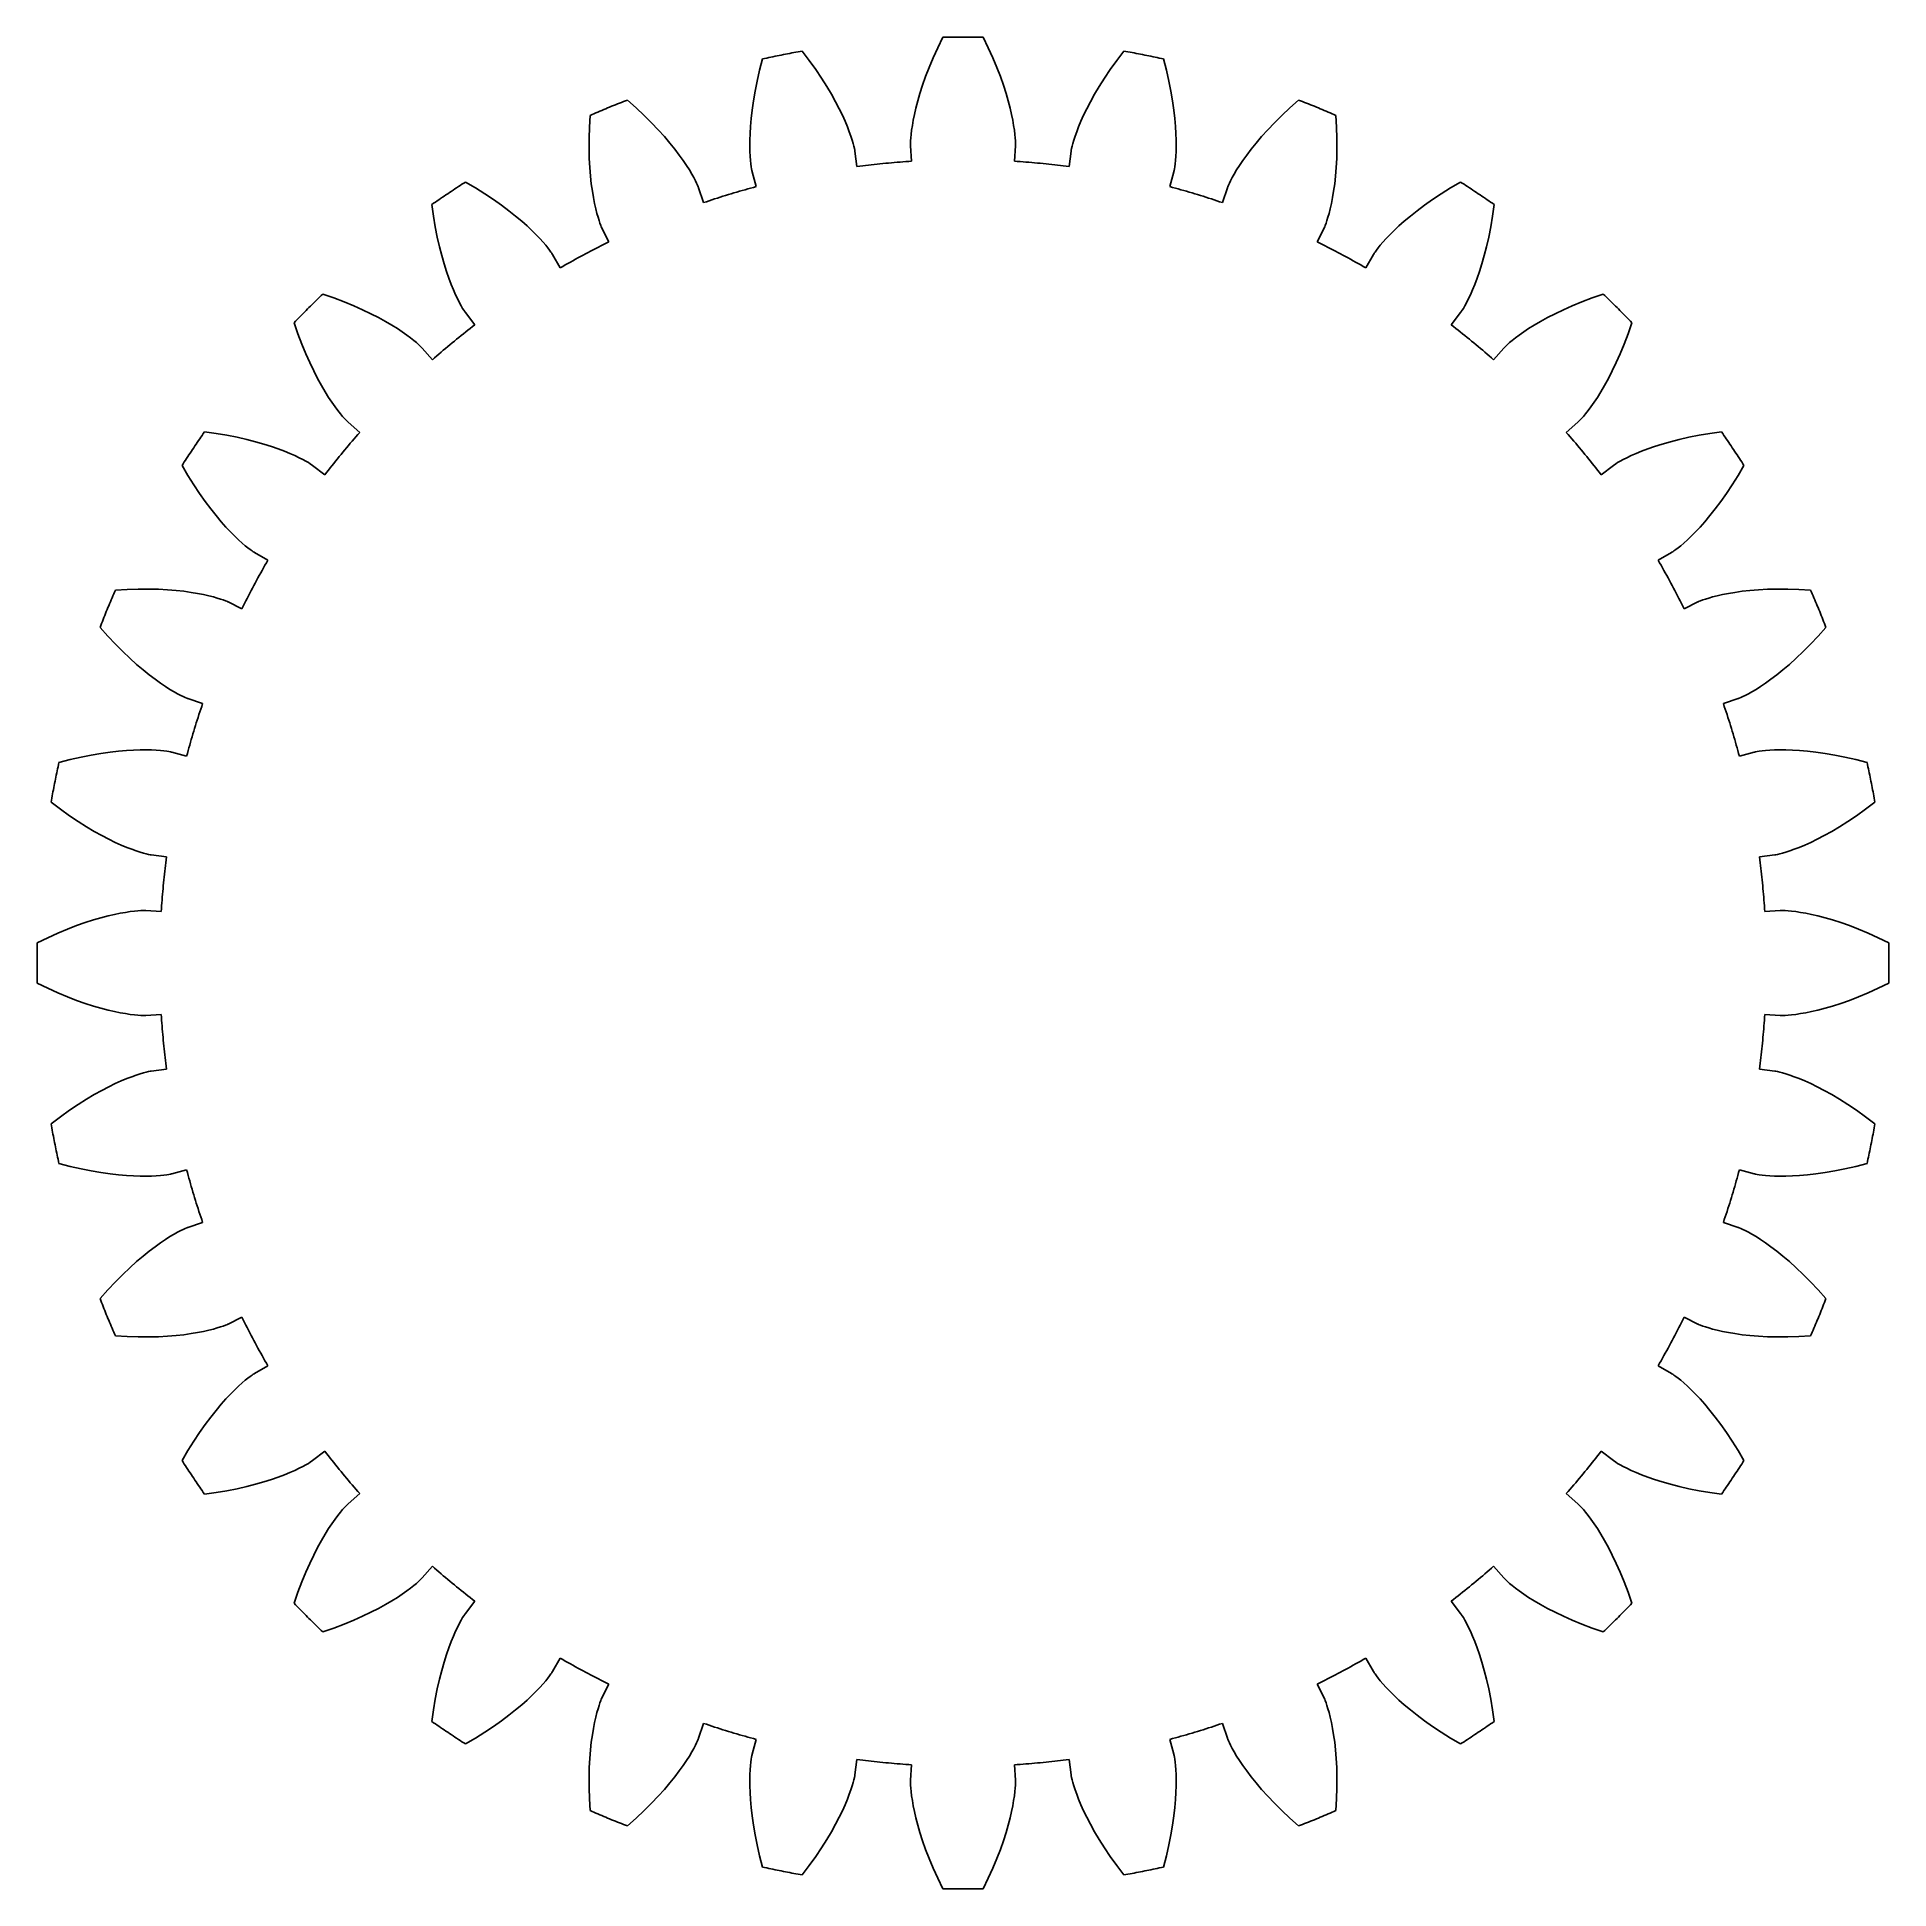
# Model space of a CAD drawing. Extents: x -17 to 17, y -17 to 17.
import ezdxf

# ---------------------------------------------------------------- set-up
doc = ezdxf.new("R2010")
doc.units = 0

msp = doc.modelspace()

# ---------------------------------------------------------------- linework, layer by layer
for p, q in [((-0.02, 17), (-0.059, 17)), ((0.02, 17), (-0.02, 17)), ((0.059, 17), (0.02, 17)), ((-3.374, 16.662), (-3.412, 16.654)), ((-3.336, 16.67), (-3.374, 16.662)), ((-3.297, 16.677), (-3.336, 16.67)), ((-3.259, 16.685), (-3.297, 16.677)), ((-3.221, 16.692), (-3.259, 16.685)), ((-3.182, 16.7), (-3.221, 16.692)), ((-3.144, 16.707), (-3.182, 16.7)), ((-3.105, 16.714), (-3.144, 16.707)), ((-3.067, 16.721), (-3.105, 16.714)), ((-3.028, 16.728), (-3.067, 16.721)), ((-2.99, 16.735), (-3.028, 16.728)), ((-2.951, 16.742), (-2.99, 16.735)), ((-2.822, 16.571), (-2.951, 16.742)), ((-2.951, 16.742), (-2.951, 16.742)), ((-0.465, 16.803), (-0.548, 16.618)), ((-0.372, 16.996), (-0.465, 16.803)), ((-0.332, 16.997), (-0.372, 16.996)), ((-0.372, 16.996), (-0.372, 16.996)), ((-0.293, 16.997), (-0.332, 16.997)), ((-0.254, 16.998), (-0.293, 16.997)), ((-0.215, 16.999), (-0.254, 16.998)), ((-0.176, 16.999), (-0.215, 16.999)), ((-0.137, 16.999), (-0.176, 16.999)), ((-0.098, 17), (-0.137, 16.999)), ((-0.059, 17), (-0.098, 17)), ((0.098, 17), (0.059, 17)), ((0.137, 16.999), (0.098, 17)), ((0.176, 16.999), (0.137, 16.999)), ((0.215, 16.999), (0.176, 16.999)), ((0.254, 16.998), (0.215, 16.999)), ((0.293, 16.997), (0.254, 16.998)), ((0.332, 16.997), (0.293, 16.997)), ((0.372, 16.996), (0.332, 16.997)), ((0.465, 16.803), (0.372, 16.996)), ((0.372, 16.996), (0.372, 16.996)), ((0.548, 16.618), (0.465, 16.803)), ((2.951, 16.742), (2.822, 16.571)), ((2.99, 16.735), (2.951, 16.742)), ((2.951, 16.742), (2.951, 16.742)), ((3.028, 16.728), (2.99, 16.735)), ((3.067, 16.721), (3.028, 16.728)), ((3.105, 16.714), (3.067, 16.721)), ((3.144, 16.707), (3.105, 16.714)), ((3.182, 16.7), (3.144, 16.707)), ((3.221, 16.692), (3.182, 16.7)), ((3.259, 16.685), (3.221, 16.692)), ((3.297, 16.677), (3.259, 16.685)), ((3.336, 16.67), (3.297, 16.677)), ((3.374, 16.662), (3.336, 16.67)), ((3.412, 16.654), (3.374, 16.662)), ((-3.734, 16.389), (-3.779, 16.191)), ((-3.68, 16.597), (-3.734, 16.389)), ((-3.642, 16.605), (-3.68, 16.597)), ((-3.68, 16.597), (-3.68, 16.597)), ((-3.604, 16.614), (-3.642, 16.605)), ((-3.565, 16.622), (-3.604, 16.614)), ((-3.527, 16.63), (-3.565, 16.622)), ((-3.489, 16.638), (-3.527, 16.63)), ((-3.451, 16.646), (-3.489, 16.638)), ((-3.412, 16.654), (-3.451, 16.646)), ((-2.704, 16.405), (-2.822, 16.571)), ((-2.598, 16.246), (-2.704, 16.405)), ((-0.621, 16.441), (-0.686, 16.273)), ((-0.548, 16.618), (-0.621, 16.441)), ((0.621, 16.441), (0.548, 16.618)), ((0.686, 16.273), (0.621, 16.441)), ((2.704, 16.405), (2.598, 16.246)), ((2.822, 16.571), (2.704, 16.405)), ((3.451, 16.646), (3.412, 16.654)), ((3.489, 16.638), (3.451, 16.646)), ((3.527, 16.63), (3.489, 16.638)), ((3.565, 16.622), (3.527, 16.63)), ((3.604, 16.614), (3.565, 16.622)), ((3.642, 16.605), (3.604, 16.614)), ((3.68, 16.597), (3.642, 16.605)), ((3.734, 16.389), (3.68, 16.597)), ((3.68, 16.597), (3.68, 16.597)), ((3.779, 16.191), (3.734, 16.389)), ((-3.817, 16.004), (-3.847, 15.827)), ((-3.779, 16.191), (-3.817, 16.004)), ((-2.502, 16.094), (-2.598, 16.246)), ((-2.416, 15.95), (-2.502, 16.094)), ((-0.742, 16.115), (-0.79, 15.966)), ((-0.686, 16.273), (-0.742, 16.115)), ((0.742, 16.115), (0.686, 16.273)), ((0.79, 15.966), (0.742, 16.115)), ((2.502, 16.094), (2.416, 15.95)), ((2.598, 16.246), (2.502, 16.094)), ((3.817, 16.004), (3.779, 16.191)), ((3.847, 15.827), (3.817, 16.004)), ((-6.632, 15.653), (-6.668, 15.638)), ((-6.596, 15.668), (-6.632, 15.653)), ((-6.56, 15.683), (-6.596, 15.668)), ((-6.524, 15.698), (-6.56, 15.683)), ((-6.488, 15.713), (-6.524, 15.698)), ((-6.451, 15.728), (-6.488, 15.713)), ((-6.415, 15.743), (-6.451, 15.728)), ((-6.379, 15.758), (-6.415, 15.743)), ((-6.343, 15.772), (-6.379, 15.758)), ((-6.306, 15.787), (-6.343, 15.772)), ((-6.27, 15.801), (-6.306, 15.787)), ((-6.234, 15.816), (-6.27, 15.801)), ((-6.197, 15.83), (-6.234, 15.816)), ((-6.161, 15.844), (-6.197, 15.83)), ((-6.001, 15.702), (-6.161, 15.844)), ((-6.161, 15.844), (-6.161, 15.844)), ((-5.853, 15.562), (-6.001, 15.702)), ((-3.871, 15.66), (-3.889, 15.505)), ((-3.847, 15.827), (-3.871, 15.66)), ((-2.34, 15.813), (-2.416, 15.95)), ((-2.273, 15.684), (-2.34, 15.813)), ((-2.215, 15.564), (-2.273, 15.684)), ((-0.864, 15.697), (-0.892, 15.579)), ((-0.83, 15.826), (-0.864, 15.697)), ((-0.79, 15.966), (-0.83, 15.826)), ((0.83, 15.826), (0.79, 15.966)), ((0.864, 15.697), (0.83, 15.826)), ((0.892, 15.579), (0.864, 15.697)), ((2.273, 15.684), (2.215, 15.564)), ((2.34, 15.813), (2.273, 15.684)), ((2.416, 15.95), (2.34, 15.813)), ((3.871, 15.66), (3.847, 15.827)), ((3.889, 15.505), (3.871, 15.66)), ((6.001, 15.702), (5.853, 15.562)), ((6.161, 15.844), (6.001, 15.702)), ((6.197, 15.83), (6.161, 15.844)), ((6.161, 15.844), (6.161, 15.844)), ((6.234, 15.816), (6.197, 15.83)), ((6.27, 15.801), (6.234, 15.816)), ((6.306, 15.787), (6.27, 15.801)), ((6.343, 15.772), (6.306, 15.787)), ((6.379, 15.758), (6.343, 15.772)), ((6.415, 15.743), (6.379, 15.758)), ((6.451, 15.728), (6.415, 15.743)), ((6.488, 15.713), (6.451, 15.728)), ((6.524, 15.698), (6.488, 15.713)), ((6.56, 15.683), (6.524, 15.698)), ((6.596, 15.668), (6.56, 15.683)), ((6.632, 15.653), (6.596, 15.668)), ((6.668, 15.638), (6.632, 15.653)), ((-6.86, 15.346), (-6.866, 15.143)), ((-6.847, 15.56), (-6.86, 15.346)), ((-6.811, 15.576), (-6.847, 15.56)), ((-6.847, 15.56), (-6.847, 15.56)), ((-6.776, 15.591), (-6.811, 15.576)), ((-6.74, 15.607), (-6.776, 15.591)), ((-6.704, 15.622), (-6.74, 15.607)), ((-6.668, 15.638), (-6.704, 15.622)), ((-5.717, 15.427), (-5.853, 15.562)), ((-5.594, 15.297), (-5.717, 15.427)), ((-3.902, 15.36), (-3.91, 15.227)), ((-3.889, 15.505), (-3.902, 15.36)), ((-2.165, 15.453), (-2.215, 15.564)), ((-2.122, 15.352), (-2.165, 15.453)), ((-2.087, 15.26), (-2.122, 15.352)), ((-0.93, 15.374), (-0.943, 15.288)), ((-0.913, 15.471), (-0.93, 15.374)), ((-0.892, 15.579), (-0.913, 15.471)), ((0.913, 15.471), (0.892, 15.579)), ((0.93, 15.374), (0.913, 15.471)), ((0.943, 15.288), (0.93, 15.374)), ((2.122, 15.352), (2.087, 15.26)), ((2.165, 15.453), (2.122, 15.352)), ((2.215, 15.564), (2.165, 15.453)), ((3.902, 15.36), (3.889, 15.505)), ((3.91, 15.227), (3.902, 15.36)), ((5.717, 15.427), (5.594, 15.297)), ((5.853, 15.562), (5.717, 15.427)), ((6.704, 15.622), (6.668, 15.638)), ((6.74, 15.607), (6.704, 15.622)), ((6.776, 15.591), (6.74, 15.607)), ((6.811, 15.576), (6.776, 15.591)), ((6.847, 15.56), (6.811, 15.576)), ((6.86, 15.346), (6.847, 15.56)), ((6.847, 15.56), (6.847, 15.56)), ((6.866, 15.143), (6.86, 15.346)), ((-6.866, 15.143), (-6.866, 14.952)), ((-5.481, 15.172), (-5.594, 15.297)), ((-5.38, 15.052), (-5.481, 15.172)), ((-5.289, 14.939), (-5.38, 15.052)), ((-3.91, 15.227), (-3.914, 15.105)), ((-3.914, 15.105), (-3.914, 14.995)), ((-3.914, 14.995), (-3.912, 14.897)), ((-2.058, 15.178), (-2.087, 15.26)), ((-2.034, 15.106), (-2.058, 15.178)), ((-2.017, 15.045), (-2.034, 15.106)), ((-2.003, 14.994), (-2.017, 15.045)), ((-1.994, 14.955), (-2.003, 14.994)), ((-0.961, 15.097), (-0.962, 15.056)), ((-0.962, 15.056), (-0.962, 15.027)), ((-0.962, 15.027), (-0.962, 15.01)), ((-0.962, 15.01), (-0.961, 15.004)), ((-0.957, 15.149), (-0.961, 15.097)), ((-0.961, 15.004), (-0.943, 14.72)), ((-0.952, 15.213), (-0.957, 15.149)), ((-0.943, 15.288), (-0.952, 15.213)), ((0.952, 15.213), (0.943, 15.288)), ((0.943, 14.72), (0.961, 15.004)), ((0.957, 15.149), (0.952, 15.213)), ((0.961, 15.097), (0.957, 15.149)), ((0.962, 15.056), (0.961, 15.097)), ((0.961, 15.004), (0.962, 15.01)), ((0.962, 15.027), (0.962, 15.056)), ((0.962, 15.01), (0.962, 15.027)), ((2.003, 14.994), (1.994, 14.955)), ((2.017, 15.045), (2.003, 14.994)), ((2.034, 15.106), (2.017, 15.045)), ((2.058, 15.178), (2.034, 15.106)), ((2.087, 15.26), (2.058, 15.178)), ((3.914, 15.105), (3.91, 15.227)), ((3.912, 14.897), (3.914, 14.995)), ((3.914, 14.995), (3.914, 15.105)), ((5.38, 15.052), (5.289, 14.939)), ((5.481, 15.172), (5.38, 15.052)), ((5.594, 15.297), (5.481, 15.172)), ((6.866, 14.952), (6.866, 15.143)), ((-6.866, 14.952), (-6.861, 14.772)), ((-6.861, 14.772), (-6.852, 14.604)), ((-5.209, 14.833), (-5.289, 14.939)), ((-5.138, 14.734), (-5.209, 14.833)), ((-5.077, 14.643), (-5.138, 14.734)), ((-5.024, 14.559), (-5.077, 14.643)), ((-3.912, 14.897), (-3.907, 14.81)), ((-3.907, 14.81), (-3.901, 14.735)), ((-3.901, 14.735), (-3.894, 14.671)), ((-3.894, 14.671), (-3.887, 14.62)), ((-1.988, 14.926), (-1.994, 14.955)), ((-1.985, 14.909), (-1.988, 14.926)), ((-1.984, 14.904), (-1.985, 14.909)), ((-1.947, 14.621), (-1.984, 14.904)), ((-1.894, 14.628), (-1.947, 14.621)), ((-1.947, 14.621), (-1.947, 14.621)), ((-1.841, 14.635), (-1.894, 14.628)), ((-1.789, 14.641), (-1.841, 14.635)), ((-1.736, 14.647), (-1.789, 14.641)), ((-1.683, 14.654), (-1.736, 14.647)), ((-1.63, 14.66), (-1.683, 14.654)), ((-1.578, 14.665), (-1.63, 14.66)), ((-1.525, 14.671), (-1.578, 14.665)), ((-1.472, 14.676), (-1.525, 14.671)), ((-1.419, 14.682), (-1.472, 14.676)), ((-1.367, 14.687), (-1.419, 14.682)), ((-1.314, 14.691), (-1.367, 14.687)), ((-1.261, 14.696), (-1.314, 14.691)), ((-1.208, 14.7), (-1.261, 14.696)), ((-1.155, 14.705), (-1.208, 14.7)), ((-1.102, 14.709), (-1.155, 14.705)), ((-1.049, 14.713), (-1.102, 14.709)), ((-0.996, 14.716), (-1.049, 14.713)), ((-0.943, 14.72), (-0.996, 14.716)), ((-0.943, 14.72), (-0.943, 14.72)), ((0.996, 14.716), (0.943, 14.72)), ((0.943, 14.72), (0.943, 14.72)), ((1.049, 14.713), (0.996, 14.716)), ((1.102, 14.709), (1.049, 14.713)), ((1.155, 14.705), (1.102, 14.709)), ((1.208, 14.7), (1.155, 14.705)), ((1.261, 14.696), (1.208, 14.7)), ((1.314, 14.691), (1.261, 14.696)), ((1.367, 14.687), (1.314, 14.691)), ((1.419, 14.682), (1.367, 14.687)), ((1.472, 14.676), (1.419, 14.682)), ((1.525, 14.671), (1.472, 14.676)), ((1.578, 14.665), (1.525, 14.671)), ((1.63, 14.66), (1.578, 14.665)), ((1.683, 14.654), (1.63, 14.66)), ((1.736, 14.647), (1.683, 14.654)), ((1.789, 14.641), (1.736, 14.647)), ((1.841, 14.635), (1.789, 14.641)), ((1.894, 14.628), (1.841, 14.635)), ((1.947, 14.621), (1.894, 14.628)), ((1.984, 14.904), (1.947, 14.621)), ((1.947, 14.621), (1.947, 14.621)), ((1.985, 14.909), (1.984, 14.904)), ((1.988, 14.926), (1.985, 14.909)), ((1.994, 14.955), (1.988, 14.926)), ((3.887, 14.62), (3.894, 14.671)), ((3.894, 14.671), (3.901, 14.735)), ((3.901, 14.735), (3.907, 14.81)), ((3.907, 14.81), (3.912, 14.897)), ((5.077, 14.643), (5.024, 14.559)), ((5.138, 14.734), (5.077, 14.643)), ((5.209, 14.833), (5.138, 14.734)), ((5.289, 14.939), (5.209, 14.833)), ((6.852, 14.604), (6.861, 14.772)), ((6.861, 14.772), (6.866, 14.952)), ((-9.199, 14.296), (-9.232, 14.275)), ((-9.167, 14.317), (-9.199, 14.296)), ((-9.134, 14.338), (-9.167, 14.317)), ((-8.949, 14.229), (-9.134, 14.338)), ((-9.134, 14.338), (-9.134, 14.338)), ((-6.852, 14.604), (-6.839, 14.448)), ((-6.839, 14.448), (-6.824, 14.304)), ((-6.824, 14.304), (-6.805, 14.172)), ((-4.979, 14.485), (-5.024, 14.559)), ((-4.942, 14.419), (-4.979, 14.485)), ((-4.913, 14.362), (-4.942, 14.419)), ((-4.89, 14.315), (-4.913, 14.362)), ((-4.873, 14.278), (-4.89, 14.315)), ((-3.887, 14.62), (-3.881, 14.58)), ((-3.881, 14.58), (-3.875, 14.551)), ((-3.875, 14.551), (-3.872, 14.534)), ((-3.872, 14.534), (-3.87, 14.528)), ((-3.87, 14.528), (-3.797, 14.253)), ((3.797, 14.253), (3.87, 14.528)), ((3.87, 14.528), (3.872, 14.534)), ((3.872, 14.534), (3.875, 14.551)), ((3.875, 14.551), (3.881, 14.58)), ((3.881, 14.58), (3.887, 14.62)), ((4.89, 14.315), (4.873, 14.278)), ((4.913, 14.362), (4.89, 14.315)), ((4.942, 14.419), (4.913, 14.362)), ((4.979, 14.485), (4.942, 14.419)), ((5.024, 14.559), (4.979, 14.485)), ((6.805, 14.172), (6.824, 14.304)), ((6.824, 14.304), (6.839, 14.448)), ((6.839, 14.448), (6.852, 14.604)), ((9.134, 14.338), (8.949, 14.229)), ((9.167, 14.317), (9.134, 14.338)), ((9.134, 14.338), (9.134, 14.338)), ((9.199, 14.296), (9.167, 14.317)), ((9.232, 14.275), (9.199, 14.296)), ((-9.719, 13.948), (-9.751, 13.925)), ((-9.687, 13.97), (-9.719, 13.948)), ((-9.655, 13.992), (-9.687, 13.97)), ((-9.623, 14.014), (-9.655, 13.992)), ((-9.591, 14.036), (-9.623, 14.014)), ((-9.558, 14.058), (-9.591, 14.036)), ((-9.526, 14.08), (-9.558, 14.058)), ((-9.493, 14.102), (-9.526, 14.08)), ((-9.461, 14.124), (-9.493, 14.102)), ((-9.428, 14.146), (-9.461, 14.124)), ((-9.396, 14.167), (-9.428, 14.146)), ((-9.363, 14.189), (-9.396, 14.167)), ((-9.331, 14.211), (-9.363, 14.189)), ((-9.298, 14.232), (-9.331, 14.211)), ((-9.265, 14.253), (-9.298, 14.232)), ((-9.232, 14.275), (-9.265, 14.253)), ((-8.777, 14.121), (-8.949, 14.229)), ((-8.617, 14.015), (-8.777, 14.121)), ((-8.471, 13.912), (-8.617, 14.015)), ((-6.805, 14.172), (-6.785, 14.052)), ((-6.785, 14.052), (-6.764, 13.944)), ((-6.764, 13.944), (-6.743, 13.847)), ((-4.862, 14.252), (-4.873, 14.278)), ((-4.856, 14.236), (-4.862, 14.252)), ((-4.854, 14.23), (-4.856, 14.236)), ((-4.762, 13.96), (-4.854, 14.23)), ((-4.711, 13.977), (-4.762, 13.96)), ((-4.762, 13.96), (-4.762, 13.96)), ((-4.661, 13.994), (-4.711, 13.977)), ((-4.611, 14.011), (-4.661, 13.994)), ((-4.56, 14.027), (-4.611, 14.011)), ((-4.51, 14.044), (-4.56, 14.027)), ((-4.459, 14.06), (-4.51, 14.044)), ((-4.408, 14.076), (-4.459, 14.06)), ((-4.358, 14.092), (-4.408, 14.076)), ((-4.307, 14.107), (-4.358, 14.092)), ((-4.256, 14.123), (-4.307, 14.107)), ((-4.205, 14.138), (-4.256, 14.123)), ((-4.155, 14.153), (-4.205, 14.138)), ((-4.104, 14.168), (-4.155, 14.153)), ((-4.053, 14.182), (-4.104, 14.168)), ((-4.002, 14.197), (-4.053, 14.182)), ((-3.95, 14.211), (-4.002, 14.197)), ((-3.899, 14.225), (-3.95, 14.211)), ((-3.848, 14.239), (-3.899, 14.225)), ((-3.797, 14.253), (-3.848, 14.239)), ((-3.797, 14.253), (-3.797, 14.253)), ((3.848, 14.239), (3.797, 14.253)), ((3.797, 14.253), (3.797, 14.253)), ((3.899, 14.225), (3.848, 14.239)), ((3.95, 14.211), (3.899, 14.225)), ((4.002, 14.197), (3.95, 14.211)), ((4.053, 14.182), (4.002, 14.197)), ((4.104, 14.168), (4.053, 14.182)), ((4.155, 14.153), (4.104, 14.168)), ((4.205, 14.138), (4.155, 14.153)), ((4.256, 14.123), (4.205, 14.138)), ((4.307, 14.107), (4.256, 14.123)), ((4.358, 14.092), (4.307, 14.107)), ((4.408, 14.076), (4.358, 14.092)), ((4.459, 14.06), (4.408, 14.076)), ((4.51, 14.044), (4.459, 14.06)), ((4.56, 14.027), (4.51, 14.044)), ((4.611, 14.011), (4.56, 14.027)), ((4.661, 13.994), (4.611, 14.011)), ((4.711, 13.977), (4.661, 13.994)), ((4.762, 13.96), (4.711, 13.977)), ((4.854, 14.23), (4.762, 13.96)), ((4.762, 13.96), (4.762, 13.96)), ((4.856, 14.236), (4.854, 14.23)), ((4.862, 14.252), (4.856, 14.236)), ((4.873, 14.278), (4.862, 14.252)), ((6.743, 13.847), (6.764, 13.944)), ((6.764, 13.944), (6.785, 14.052)), ((6.785, 14.052), (6.805, 14.172)), ((8.617, 14.015), (8.471, 13.912)), ((8.777, 14.121), (8.617, 14.015)), ((8.949, 14.229), (8.777, 14.121)), ((9.265, 14.253), (9.232, 14.275)), ((9.298, 14.232), (9.265, 14.253)), ((9.331, 14.211), (9.298, 14.232)), ((9.363, 14.189), (9.331, 14.211)), ((9.396, 14.167), (9.363, 14.189)), ((9.428, 14.146), (9.396, 14.167)), ((9.461, 14.124), (9.428, 14.146)), ((9.493, 14.102), (9.461, 14.124)), ((9.526, 14.08), (9.493, 14.102)), ((9.558, 14.058), (9.526, 14.08)), ((9.591, 14.036), (9.558, 14.058)), ((9.623, 14.014), (9.591, 14.036)), ((9.655, 13.992), (9.623, 14.014)), ((9.687, 13.97), (9.655, 13.992)), ((9.719, 13.948), (9.687, 13.97)), ((9.751, 13.925), (9.719, 13.948)), ((-9.751, 13.925), (-9.751, 13.925)), ((-9.751, 13.925), (-9.722, 13.713)), ((-9.722, 13.713), (-9.688, 13.513)), ((-8.336, 13.811), (-8.471, 13.912)), ((-8.213, 13.714), (-8.336, 13.811)), ((-8.102, 13.62), (-8.213, 13.714)), ((-8.003, 13.532), (-8.102, 13.62)), ((-6.743, 13.847), (-6.721, 13.763)), ((-6.721, 13.763), (-6.701, 13.69)), ((-6.701, 13.69), (-6.682, 13.63)), ((-6.682, 13.63), (-6.665, 13.58)), ((6.665, 13.58), (6.682, 13.63)), ((6.682, 13.63), (6.701, 13.69)), ((6.701, 13.69), (6.721, 13.763)), ((6.721, 13.763), (6.743, 13.847)), ((8.102, 13.62), (8.003, 13.532)), ((8.213, 13.714), (8.102, 13.62)), ((8.336, 13.811), (8.213, 13.714)), ((8.471, 13.912), (8.336, 13.811)), ((9.688, 13.513), (9.722, 13.713)), ((9.722, 13.713), (9.751, 13.925)), ((9.751, 13.925), (9.751, 13.925)), ((-9.688, 13.513), (-9.651, 13.325)), ((-9.651, 13.325), (-9.611, 13.15)), ((-7.914, 13.449), (-8.003, 13.532)), ((-7.836, 13.371), (-7.914, 13.449)), ((-7.768, 13.3), (-7.836, 13.371)), ((-7.709, 13.235), (-7.768, 13.3)), ((-6.665, 13.58), (-6.651, 13.542)), ((-6.651, 13.542), (-6.64, 13.515)), ((-6.64, 13.515), (-6.633, 13.499)), ((-6.633, 13.499), (-6.63, 13.494)), ((-6.63, 13.494), (-6.504, 13.238)), ((6.504, 13.238), (6.63, 13.494)), ((6.63, 13.494), (6.633, 13.499)), ((6.633, 13.499), (6.64, 13.515)), ((6.64, 13.515), (6.651, 13.542)), ((6.651, 13.542), (6.665, 13.58)), ((7.768, 13.3), (7.709, 13.235)), ((7.836, 13.371), (7.768, 13.3)), ((7.914, 13.449), (7.836, 13.371)), ((8.003, 13.532), (7.914, 13.449)), ((9.611, 13.15), (9.651, 13.325)), ((9.651, 13.325), (9.688, 13.513)), ((-9.611, 13.15), (-9.57, 12.987)), ((-9.57, 12.987), (-9.527, 12.836)), ((-7.66, 13.178), (-7.709, 13.235)), ((-7.62, 13.128), (-7.66, 13.178)), ((-7.589, 13.086), (-7.62, 13.128)), ((-7.565, 13.053), (-7.589, 13.086)), ((-7.549, 13.029), (-7.565, 13.053)), ((-7.54, 13.015), (-7.549, 13.029)), ((-7.537, 13.01), (-7.54, 13.015)), ((-7.394, 12.763), (-7.537, 13.01)), ((-7.07, 12.945), (-7.116, 12.92)), ((-7.023, 12.971), (-7.07, 12.945)), ((-6.976, 12.996), (-7.023, 12.971)), ((-6.93, 13.021), (-6.976, 12.996)), ((-6.883, 13.046), (-6.93, 13.021)), ((-6.836, 13.07), (-6.883, 13.046)), ((-6.789, 13.095), (-6.836, 13.07)), ((-6.742, 13.119), (-6.789, 13.095)), ((-6.694, 13.143), (-6.742, 13.119)), ((-6.647, 13.167), (-6.694, 13.143)), ((-6.6, 13.191), (-6.647, 13.167)), ((-6.552, 13.215), (-6.6, 13.191)), ((-6.504, 13.238), (-6.552, 13.215)), ((-6.504, 13.238), (-6.504, 13.238)), ((6.552, 13.215), (6.504, 13.238)), ((6.504, 13.238), (6.504, 13.238)), ((6.6, 13.191), (6.552, 13.215)), ((6.647, 13.167), (6.6, 13.191)), ((6.694, 13.143), (6.647, 13.167)), ((6.742, 13.119), (6.694, 13.143)), ((6.789, 13.095), (6.742, 13.119)), ((6.836, 13.07), (6.789, 13.095)), ((6.883, 13.046), (6.836, 13.07)), ((6.93, 13.021), (6.883, 13.046)), ((6.976, 12.996), (6.93, 13.021)), ((7.023, 12.971), (6.976, 12.996)), ((7.07, 12.945), (7.023, 12.971)), ((7.116, 12.92), (7.07, 12.945)), ((7.537, 13.01), (7.394, 12.763)), ((7.54, 13.015), (7.537, 13.01)), ((7.549, 13.029), (7.54, 13.015)), ((7.565, 13.053), (7.549, 13.029)), ((7.589, 13.086), (7.565, 13.053)), ((7.62, 13.128), (7.589, 13.086)), ((7.66, 13.178), (7.62, 13.128)), ((7.709, 13.235), (7.66, 13.178)), ((9.527, 12.836), (9.57, 12.987)), ((9.57, 12.987), (9.611, 13.15)), ((-9.527, 12.836), (-9.483, 12.698)), ((-9.483, 12.698), (-9.439, 12.572)), ((-7.348, 12.79), (-7.394, 12.763)), ((-7.394, 12.763), (-7.394, 12.763)), ((-7.302, 12.816), (-7.348, 12.79)), ((-7.255, 12.842), (-7.302, 12.816)), ((-7.209, 12.868), (-7.255, 12.842)), ((-7.163, 12.894), (-7.209, 12.868)), ((-7.116, 12.92), (-7.163, 12.894)), ((7.163, 12.894), (7.116, 12.92)), ((7.209, 12.868), (7.163, 12.894)), ((7.255, 12.842), (7.209, 12.868)), ((7.302, 12.816), (7.255, 12.842)), ((7.348, 12.79), (7.302, 12.816)), ((7.394, 12.763), (7.348, 12.79)), ((7.394, 12.763), (7.394, 12.763)), ((9.439, 12.572), (9.483, 12.698)), ((9.483, 12.698), (9.527, 12.836)), ((-11.783, 12.254), (-11.812, 12.226)), ((-11.755, 12.281), (-11.783, 12.254)), ((-11.553, 12.21), (-11.755, 12.281)), ((-11.755, 12.281), (-11.755, 12.281)), ((-9.439, 12.572), (-9.396, 12.458)), ((-9.396, 12.458), (-9.355, 12.356)), ((-9.355, 12.356), (-9.315, 12.266)), ((-9.315, 12.266), (-9.277, 12.187)), ((9.277, 12.187), (9.315, 12.266)), ((9.315, 12.266), (9.355, 12.356)), ((9.355, 12.356), (9.396, 12.458)), ((9.396, 12.458), (9.439, 12.572)), ((11.755, 12.281), (11.553, 12.21)), ((11.783, 12.254), (11.755, 12.281)), ((11.755, 12.281), (11.755, 12.281)), ((11.812, 12.226), (11.783, 12.254)), ((-12.117, 11.924), (-12.145, 11.896)), ((-12.09, 11.951), (-12.117, 11.924)), ((-12.062, 11.979), (-12.09, 11.951)), ((-12.035, 12.007), (-12.062, 11.979)), ((-12.007, 12.035), (-12.035, 12.007)), ((-11.979, 12.062), (-12.007, 12.035)), ((-11.951, 12.09), (-11.979, 12.062)), ((-11.924, 12.117), (-11.951, 12.09)), ((-11.896, 12.145), (-11.924, 12.117)), ((-11.868, 12.172), (-11.896, 12.145)), ((-11.84, 12.199), (-11.868, 12.172)), ((-11.812, 12.226), (-11.84, 12.199)), ((-11.363, 12.138), (-11.553, 12.21)), ((-11.186, 12.065), (-11.363, 12.138)), ((-11.022, 11.992), (-11.186, 12.065)), ((-10.87, 11.919), (-11.022, 11.992)), ((-10.731, 11.848), (-10.87, 11.919)), ((-9.277, 12.187), (-9.243, 12.12)), ((-9.243, 12.12), (-9.212, 12.064)), ((-9.212, 12.064), (-9.186, 12.019)), ((-9.186, 12.019), (-9.165, 11.985)), ((-9.165, 11.985), (-9.149, 11.96)), ((-9.149, 11.96), (-9.139, 11.946)), ((-9.139, 11.946), (-9.135, 11.941)), ((-9.135, 11.941), (-8.962, 11.715)), ((8.962, 11.715), (9.135, 11.941)), ((9.135, 11.941), (9.139, 11.946)), ((9.139, 11.946), (9.149, 11.96)), ((9.149, 11.96), (9.165, 11.985)), ((9.165, 11.985), (9.186, 12.019)), ((9.186, 12.019), (9.212, 12.064)), ((9.212, 12.064), (9.243, 12.12)), ((9.243, 12.12), (9.277, 12.187)), ((10.87, 11.919), (10.731, 11.848)), ((11.022, 11.992), (10.87, 11.919)), ((11.186, 12.065), (11.022, 11.992)), ((11.363, 12.138), (11.186, 12.065)), ((11.553, 12.21), (11.363, 12.138)), ((11.84, 12.199), (11.812, 12.226)), ((11.868, 12.172), (11.84, 12.199)), ((11.896, 12.145), (11.868, 12.172)), ((11.924, 12.117), (11.896, 12.145)), ((11.951, 12.09), (11.924, 12.117)), ((11.979, 12.062), (11.951, 12.09)), ((12.007, 12.035), (11.979, 12.062)), ((12.035, 12.007), (12.007, 12.035)), ((12.062, 11.979), (12.035, 12.007)), ((12.09, 11.951), (12.062, 11.979)), ((12.117, 11.924), (12.09, 11.951)), ((12.145, 11.896), (12.117, 11.924)), ((-12.254, 11.783), (-12.281, 11.755)), ((-12.281, 11.755), (-12.281, 11.755)), ((-12.281, 11.755), (-12.21, 11.553)), ((-12.226, 11.812), (-12.254, 11.783)), ((-12.199, 11.84), (-12.226, 11.812)), ((-12.172, 11.868), (-12.199, 11.84)), ((-12.145, 11.896), (-12.172, 11.868)), ((-10.604, 11.778), (-10.731, 11.848)), ((-10.489, 11.711), (-10.604, 11.778)), ((-10.385, 11.646), (-10.489, 11.711)), ((-10.294, 11.585), (-10.385, 11.646)), ((-10.213, 11.529), (-10.294, 11.585)), ((-9.13, 11.585), (-9.171, 11.552)), ((-9.088, 11.618), (-9.13, 11.585)), ((-9.046, 11.65), (-9.088, 11.618)), ((-9.004, 11.683), (-9.046, 11.65)), ((-8.962, 11.715), (-9.004, 11.683)), ((-8.962, 11.715), (-8.962, 11.715)), ((9.004, 11.683), (8.962, 11.715)), ((8.962, 11.715), (8.962, 11.715)), ((9.046, 11.65), (9.004, 11.683)), ((9.088, 11.618), (9.046, 11.65)), ((9.13, 11.585), (9.088, 11.618)), ((9.171, 11.552), (9.13, 11.585)), ((10.294, 11.585), (10.213, 11.529)), ((10.385, 11.646), (10.294, 11.585)), ((10.489, 11.711), (10.385, 11.646)), ((10.604, 11.778), (10.489, 11.711)), ((10.731, 11.848), (10.604, 11.778)), ((12.172, 11.868), (12.145, 11.896)), ((12.199, 11.84), (12.172, 11.868)), ((12.226, 11.812), (12.199, 11.84)), ((12.21, 11.553), (12.281, 11.755)), ((12.254, 11.783), (12.226, 11.812)), ((12.281, 11.755), (12.254, 11.783)), ((12.281, 11.755), (12.281, 11.755)), ((-12.21, 11.553), (-12.138, 11.363)), ((-12.138, 11.363), (-12.065, 11.186)), ((-10.143, 11.477), (-10.213, 11.529)), ((-10.084, 11.43), (-10.143, 11.477)), ((-10.035, 11.389), (-10.084, 11.43)), ((-9.996, 11.354), (-10.035, 11.389)), ((-9.966, 11.327), (-9.996, 11.354)), ((-9.946, 11.306), (-9.966, 11.327)), ((-9.934, 11.294), (-9.946, 11.306)), ((-9.93, 11.29), (-9.934, 11.294)), ((-9.742, 11.075), (-9.93, 11.29)), ((-9.541, 11.249), (-9.581, 11.215)), ((-9.5, 11.283), (-9.541, 11.249)), ((-9.459, 11.317), (-9.5, 11.283)), ((-9.419, 11.351), (-9.459, 11.317)), ((-9.378, 11.385), (-9.419, 11.351)), ((-9.337, 11.419), (-9.378, 11.385)), ((-9.296, 11.452), (-9.337, 11.419)), ((-9.254, 11.486), (-9.296, 11.452)), ((-9.213, 11.519), (-9.254, 11.486)), ((-9.171, 11.552), (-9.213, 11.519)), ((9.213, 11.519), (9.171, 11.552)), ((9.254, 11.486), (9.213, 11.519)), ((9.296, 11.452), (9.254, 11.486)), ((9.337, 11.419), (9.296, 11.452)), ((9.378, 11.385), (9.337, 11.419)), ((9.419, 11.351), (9.378, 11.385)), ((9.459, 11.317), (9.419, 11.351)), ((9.5, 11.283), (9.459, 11.317)), ((9.541, 11.249), (9.5, 11.283)), ((9.581, 11.215), (9.541, 11.249)), ((9.93, 11.29), (9.742, 11.075)), ((9.934, 11.294), (9.93, 11.29)), ((9.946, 11.306), (9.934, 11.294)), ((9.966, 11.327), (9.946, 11.306)), ((9.996, 11.354), (9.966, 11.327)), ((10.035, 11.389), (9.996, 11.354)), ((10.084, 11.43), (10.035, 11.389)), ((10.143, 11.477), (10.084, 11.43)), ((10.213, 11.529), (10.143, 11.477)), ((12.065, 11.186), (12.138, 11.363)), ((12.138, 11.363), (12.21, 11.553)), ((-12.065, 11.186), (-11.992, 11.022)), ((-11.992, 11.022), (-11.919, 10.87)), ((-9.702, 11.11), (-9.742, 11.075)), ((-9.742, 11.075), (-9.742, 11.075)), ((-9.662, 11.145), (-9.702, 11.11)), ((-9.621, 11.18), (-9.662, 11.145)), ((-9.581, 11.215), (-9.621, 11.18)), ((9.621, 11.18), (9.581, 11.215)), ((9.662, 11.145), (9.621, 11.18)), ((9.702, 11.11), (9.662, 11.145)), ((9.742, 11.075), (9.702, 11.11)), ((9.742, 11.075), (9.742, 11.075)), ((11.919, 10.87), (11.992, 11.022)), ((11.992, 11.022), (12.065, 11.186)), ((-11.919, 10.87), (-11.848, 10.731)), ((-11.848, 10.731), (-11.778, 10.604)), ((-11.778, 10.604), (-11.711, 10.489)), ((11.711, 10.489), (11.778, 10.604)), ((11.778, 10.604), (11.848, 10.731)), ((11.848, 10.731), (11.919, 10.87)), ((-11.711, 10.489), (-11.646, 10.385)), ((-11.646, 10.385), (-11.585, 10.294)), ((-11.585, 10.294), (-11.529, 10.213)), ((-11.529, 10.213), (-11.477, 10.143)), ((11.477, 10.143), (11.529, 10.213)), ((11.529, 10.213), (11.585, 10.294)), ((11.585, 10.294), (11.646, 10.385)), ((11.646, 10.385), (11.711, 10.489)), ((-11.477, 10.143), (-11.43, 10.084)), ((-11.43, 10.084), (-11.389, 10.035)), ((-11.389, 10.035), (-11.354, 9.996)), ((-11.354, 9.996), (-11.327, 9.966)), ((-11.327, 9.966), (-11.306, 9.946)), ((-11.306, 9.946), (-11.294, 9.934)), ((-11.294, 9.934), (-11.29, 9.93)), ((-11.29, 9.93), (-11.075, 9.742)), ((11.075, 9.742), (11.29, 9.93)), ((11.29, 9.93), (11.294, 9.934)), ((11.294, 9.934), (11.306, 9.946)), ((11.306, 9.946), (11.327, 9.966)), ((11.327, 9.966), (11.354, 9.996)), ((11.354, 9.996), (11.389, 10.035)), ((11.389, 10.035), (11.43, 10.084)), ((11.43, 10.084), (11.477, 10.143)), ((-14.08, 9.526), (-14.102, 9.493)), ((-14.058, 9.558), (-14.08, 9.526)), ((-14.036, 9.591), (-14.058, 9.558)), ((-14.014, 9.623), (-14.036, 9.591)), ((-13.992, 9.655), (-14.014, 9.623)), ((-13.97, 9.687), (-13.992, 9.655)), ((-13.948, 9.719), (-13.97, 9.687)), ((-13.925, 9.751), (-13.948, 9.719)), ((-13.713, 9.722), (-13.925, 9.751)), ((-13.925, 9.751), (-13.925, 9.751)), ((-13.513, 9.688), (-13.713, 9.722)), ((-13.325, 9.651), (-13.513, 9.688)), ((-13.15, 9.611), (-13.325, 9.651)), ((-12.987, 9.57), (-13.15, 9.611)), ((-12.836, 9.527), (-12.987, 9.57)), ((-12.698, 9.483), (-12.836, 9.527)), ((-11.249, 9.541), (-11.283, 9.5)), ((-11.215, 9.581), (-11.249, 9.541)), ((-11.18, 9.621), (-11.215, 9.581)), ((-11.145, 9.662), (-11.18, 9.621)), ((-11.11, 9.702), (-11.145, 9.662)), ((-11.075, 9.742), (-11.11, 9.702)), ((-11.075, 9.742), (-11.075, 9.742)), ((11.11, 9.702), (11.075, 9.742)), ((11.075, 9.742), (11.075, 9.742)), ((11.145, 9.662), (11.11, 9.702)), ((11.18, 9.621), (11.145, 9.662)), ((11.215, 9.581), (11.18, 9.621)), ((11.249, 9.541), (11.215, 9.581)), ((11.283, 9.5), (11.249, 9.541)), ((12.836, 9.527), (12.698, 9.483)), ((12.987, 9.57), (12.836, 9.527)), ((13.15, 9.611), (12.987, 9.57)), ((13.325, 9.651), (13.15, 9.611)), ((13.513, 9.688), (13.325, 9.651)), ((13.713, 9.722), (13.513, 9.688)), ((13.925, 9.751), (13.713, 9.722)), ((13.948, 9.719), (13.925, 9.751)), ((13.925, 9.751), (13.925, 9.751)), ((13.97, 9.687), (13.948, 9.719)), ((13.992, 9.655), (13.97, 9.687)), ((14.014, 9.623), (13.992, 9.655)), ((14.036, 9.591), (14.014, 9.623)), ((14.058, 9.558), (14.036, 9.591)), ((14.08, 9.526), (14.058, 9.558)), ((14.102, 9.493), (14.08, 9.526)), ((-14.296, 9.199), (-14.317, 9.167)), ((-14.275, 9.232), (-14.296, 9.199)), ((-14.253, 9.265), (-14.275, 9.232)), ((-14.232, 9.298), (-14.253, 9.265)), ((-14.211, 9.331), (-14.232, 9.298)), ((-14.189, 9.363), (-14.211, 9.331)), ((-14.167, 9.396), (-14.189, 9.363)), ((-14.146, 9.428), (-14.167, 9.396)), ((-14.124, 9.461), (-14.146, 9.428)), ((-14.102, 9.493), (-14.124, 9.461)), ((-12.572, 9.439), (-12.698, 9.483)), ((-12.458, 9.396), (-12.572, 9.439)), ((-12.356, 9.355), (-12.458, 9.396)), ((-12.266, 9.315), (-12.356, 9.355)), ((-12.187, 9.277), (-12.266, 9.315)), ((-12.12, 9.243), (-12.187, 9.277)), ((-12.064, 9.212), (-12.12, 9.243)), ((-12.019, 9.186), (-12.064, 9.212)), ((-11.985, 9.165), (-12.019, 9.186)), ((-11.519, 9.213), (-11.552, 9.171)), ((-11.486, 9.254), (-11.519, 9.213)), ((-11.452, 9.296), (-11.486, 9.254)), ((-11.419, 9.337), (-11.452, 9.296)), ((-11.385, 9.378), (-11.419, 9.337)), ((-11.351, 9.419), (-11.385, 9.378)), ((-11.317, 9.459), (-11.351, 9.419)), ((-11.283, 9.5), (-11.317, 9.459)), ((11.317, 9.459), (11.283, 9.5)), ((11.351, 9.419), (11.317, 9.459)), ((11.385, 9.378), (11.351, 9.419)), ((11.419, 9.337), (11.385, 9.378)), ((11.452, 9.296), (11.419, 9.337)), ((11.486, 9.254), (11.452, 9.296)), ((11.519, 9.213), (11.486, 9.254)), ((11.552, 9.171), (11.519, 9.213)), ((12.019, 9.186), (11.985, 9.165)), ((12.064, 9.212), (12.019, 9.186)), ((12.12, 9.243), (12.064, 9.212)), ((12.187, 9.277), (12.12, 9.243)), ((12.266, 9.315), (12.187, 9.277)), ((12.356, 9.355), (12.266, 9.315)), ((12.458, 9.396), (12.356, 9.355)), ((12.572, 9.439), (12.458, 9.396)), ((12.698, 9.483), (12.572, 9.439)), ((14.124, 9.461), (14.102, 9.493)), ((14.146, 9.428), (14.124, 9.461)), ((14.167, 9.396), (14.146, 9.428)), ((14.189, 9.363), (14.167, 9.396)), ((14.211, 9.331), (14.189, 9.363)), ((14.232, 9.298), (14.211, 9.331)), ((14.253, 9.265), (14.232, 9.298)), ((14.275, 9.232), (14.253, 9.265)), ((14.296, 9.199), (14.275, 9.232)), ((14.317, 9.167), (14.296, 9.199)), ((-14.317, 9.167), (-14.338, 9.134)), ((-14.338, 9.134), (-14.338, 9.134)), ((-14.338, 9.134), (-14.229, 8.949)), ((-14.229, 8.949), (-14.121, 8.777)), ((-11.96, 9.149), (-11.985, 9.165)), ((-11.946, 9.139), (-11.96, 9.149)), ((-11.941, 9.135), (-11.946, 9.139)), ((-11.715, 8.962), (-11.941, 9.135)), ((-11.683, 9.004), (-11.715, 8.962)), ((-11.715, 8.962), (-11.715, 8.962)), ((-11.65, 9.046), (-11.683, 9.004)), ((-11.618, 9.088), (-11.65, 9.046)), ((-11.585, 9.13), (-11.618, 9.088)), ((-11.552, 9.171), (-11.585, 9.13)), ((11.585, 9.13), (11.552, 9.171)), ((11.618, 9.088), (11.585, 9.13)), ((11.65, 9.046), (11.618, 9.088)), ((11.683, 9.004), (11.65, 9.046)), ((11.715, 8.962), (11.683, 9.004)), ((11.941, 9.135), (11.715, 8.962)), ((11.715, 8.962), (11.715, 8.962)), ((11.946, 9.139), (11.941, 9.135)), ((11.96, 9.149), (11.946, 9.139)), ((11.985, 9.165), (11.96, 9.149)), ((14.121, 8.777), (14.229, 8.949)), ((14.229, 8.949), (14.338, 9.134)), ((14.338, 9.134), (14.317, 9.167)), ((14.338, 9.134), (14.338, 9.134)), ((-14.121, 8.777), (-14.015, 8.617)), ((-14.015, 8.617), (-13.912, 8.471)), ((13.912, 8.471), (14.015, 8.617)), ((14.015, 8.617), (14.121, 8.777)), ((-13.912, 8.471), (-13.811, 8.336)), ((-13.811, 8.336), (-13.714, 8.213)), ((-13.714, 8.213), (-13.62, 8.102)), ((13.62, 8.102), (13.714, 8.213)), ((13.714, 8.213), (13.811, 8.336)), ((13.811, 8.336), (13.912, 8.471)), ((-13.62, 8.102), (-13.532, 8.003)), ((-13.532, 8.003), (-13.449, 7.914)), ((-13.449, 7.914), (-13.371, 7.836)), ((-13.371, 7.836), (-13.3, 7.768)), ((13.3, 7.768), (13.371, 7.836)), ((13.371, 7.836), (13.449, 7.914)), ((13.449, 7.914), (13.532, 8.003)), ((13.532, 8.003), (13.62, 8.102)), ((-13.3, 7.768), (-13.235, 7.709)), ((-13.235, 7.709), (-13.178, 7.66)), ((-13.178, 7.66), (-13.128, 7.62)), ((-13.128, 7.62), (-13.086, 7.589)), ((-13.086, 7.589), (-13.053, 7.565)), ((-13.053, 7.565), (-13.029, 7.549)), ((-13.029, 7.549), (-13.015, 7.54)), ((-13.015, 7.54), (-13.01, 7.537)), ((-13.01, 7.537), (-12.763, 7.394)), ((12.763, 7.394), (13.01, 7.537)), ((13.01, 7.537), (13.015, 7.54)), ((13.015, 7.54), (13.029, 7.549)), ((13.029, 7.549), (13.053, 7.565)), ((13.053, 7.565), (13.086, 7.589)), ((13.086, 7.589), (13.128, 7.62)), ((13.128, 7.62), (13.178, 7.66)), ((13.178, 7.66), (13.235, 7.709)), ((13.235, 7.709), (13.3, 7.768)), ((-12.894, 7.163), (-12.92, 7.116)), ((-12.868, 7.209), (-12.894, 7.163)), ((-12.842, 7.255), (-12.868, 7.209)), ((-12.816, 7.302), (-12.842, 7.255)), ((-12.79, 7.348), (-12.816, 7.302)), ((-12.763, 7.394), (-12.79, 7.348)), ((-12.763, 7.394), (-12.763, 7.394)), ((12.79, 7.348), (12.763, 7.394)), ((12.763, 7.394), (12.763, 7.394)), ((12.816, 7.302), (12.79, 7.348)), ((12.842, 7.255), (12.816, 7.302)), ((12.868, 7.209), (12.842, 7.255)), ((12.894, 7.163), (12.868, 7.209)), ((12.92, 7.116), (12.894, 7.163)), ((-15.576, 6.811), (-15.591, 6.776)), ((-15.56, 6.847), (-15.576, 6.811)), ((-15.346, 6.86), (-15.56, 6.847)), ((-15.56, 6.847), (-15.56, 6.847)), ((-15.143, 6.866), (-15.346, 6.86)), ((-14.952, 6.866), (-15.143, 6.866)), ((-14.772, 6.861), (-14.952, 6.866)), ((-14.604, 6.852), (-14.772, 6.861)), ((-14.448, 6.839), (-14.604, 6.852)), ((-14.304, 6.824), (-14.448, 6.839)), ((-14.172, 6.805), (-14.304, 6.824)), ((-14.052, 6.785), (-14.172, 6.805)), ((-13.07, 6.836), (-13.095, 6.789)), ((-13.046, 6.883), (-13.07, 6.836)), ((-13.021, 6.93), (-13.046, 6.883)), ((-12.996, 6.976), (-13.021, 6.93)), ((-12.971, 7.023), (-12.996, 6.976)), ((-12.945, 7.07), (-12.971, 7.023)), ((-12.92, 7.116), (-12.945, 7.07)), ((12.945, 7.07), (12.92, 7.116)), ((12.971, 7.023), (12.945, 7.07)), ((12.996, 6.976), (12.971, 7.023)), ((13.021, 6.93), (12.996, 6.976)), ((13.046, 6.883), (13.021, 6.93)), ((13.07, 6.836), (13.046, 6.883)), ((13.095, 6.789), (13.07, 6.836)), ((14.172, 6.805), (14.052, 6.785)), ((14.304, 6.824), (14.172, 6.805)), ((14.448, 6.839), (14.304, 6.824)), ((14.604, 6.852), (14.448, 6.839)), ((14.772, 6.861), (14.604, 6.852)), ((14.952, 6.866), (14.772, 6.861)), ((15.143, 6.866), (14.952, 6.866)), ((15.346, 6.86), (15.143, 6.866)), ((15.56, 6.847), (15.346, 6.86)), ((15.576, 6.811), (15.56, 6.847)), ((15.56, 6.847), (15.56, 6.847)), ((15.591, 6.776), (15.576, 6.811)), ((-15.713, 6.488), (-15.728, 6.451)), ((-15.698, 6.524), (-15.713, 6.488)), ((-15.683, 6.56), (-15.698, 6.524)), ((-15.668, 6.596), (-15.683, 6.56)), ((-15.653, 6.632), (-15.668, 6.596)), ((-15.638, 6.668), (-15.653, 6.632)), ((-15.622, 6.704), (-15.638, 6.668)), ((-15.607, 6.74), (-15.622, 6.704)), ((-15.591, 6.776), (-15.607, 6.74)), ((-13.944, 6.764), (-14.052, 6.785)), ((-13.847, 6.743), (-13.944, 6.764)), ((-13.763, 6.721), (-13.847, 6.743)), ((-13.69, 6.701), (-13.763, 6.721)), ((-13.63, 6.682), (-13.69, 6.701)), ((-13.58, 6.665), (-13.63, 6.682)), ((-13.542, 6.651), (-13.58, 6.665)), ((-13.515, 6.64), (-13.542, 6.651)), ((-13.499, 6.633), (-13.515, 6.64)), ((-13.494, 6.63), (-13.499, 6.633)), ((-13.238, 6.504), (-13.494, 6.63)), ((-13.215, 6.552), (-13.238, 6.504)), ((-13.238, 6.504), (-13.238, 6.504)), ((-13.191, 6.6), (-13.215, 6.552)), ((-13.167, 6.647), (-13.191, 6.6)), ((-13.143, 6.694), (-13.167, 6.647)), ((-13.119, 6.742), (-13.143, 6.694)), ((-13.095, 6.789), (-13.119, 6.742)), ((13.119, 6.742), (13.095, 6.789)), ((13.143, 6.694), (13.119, 6.742)), ((13.167, 6.647), (13.143, 6.694)), ((13.191, 6.6), (13.167, 6.647)), ((13.215, 6.552), (13.191, 6.6)), ((13.238, 6.504), (13.215, 6.552)), ((13.494, 6.63), (13.238, 6.504)), ((13.238, 6.504), (13.238, 6.504)), ((13.499, 6.633), (13.494, 6.63)), ((13.515, 6.64), (13.499, 6.633)), ((13.542, 6.651), (13.515, 6.64)), ((13.58, 6.665), (13.542, 6.651)), ((13.63, 6.682), (13.58, 6.665)), ((13.69, 6.701), (13.63, 6.682)), ((13.763, 6.721), (13.69, 6.701)), ((13.847, 6.743), (13.763, 6.721)), ((13.944, 6.764), (13.847, 6.743)), ((14.052, 6.785), (13.944, 6.764)), ((15.607, 6.74), (15.591, 6.776)), ((15.622, 6.704), (15.607, 6.74)), ((15.638, 6.668), (15.622, 6.704)), ((15.653, 6.632), (15.638, 6.668)), ((15.668, 6.596), (15.653, 6.632)), ((15.683, 6.56), (15.668, 6.596)), ((15.698, 6.524), (15.683, 6.56)), ((15.713, 6.488), (15.698, 6.524)), ((15.728, 6.451), (15.713, 6.488)), ((-15.83, 6.197), (-15.844, 6.161)), ((-15.844, 6.161), (-15.844, 6.161)), ((-15.844, 6.161), (-15.702, 6.001)), ((-15.816, 6.234), (-15.83, 6.197)), ((-15.801, 6.27), (-15.816, 6.234)), ((-15.787, 6.306), (-15.801, 6.27)), ((-15.772, 6.343), (-15.787, 6.306)), ((-15.758, 6.379), (-15.772, 6.343)), ((-15.743, 6.415), (-15.758, 6.379)), ((-15.728, 6.451), (-15.743, 6.415)), ((15.702, 6.001), (15.844, 6.161)), ((15.743, 6.415), (15.728, 6.451)), ((15.758, 6.379), (15.743, 6.415)), ((15.772, 6.343), (15.758, 6.379)), ((15.787, 6.306), (15.772, 6.343)), ((15.801, 6.27), (15.787, 6.306)), ((15.816, 6.234), (15.801, 6.27)), ((15.83, 6.197), (15.816, 6.234)), ((15.844, 6.161), (15.83, 6.197)), ((15.844, 6.161), (15.844, 6.161)), ((-15.702, 6.001), (-15.562, 5.853)), ((-15.562, 5.853), (-15.427, 5.717)), ((15.427, 5.717), (15.562, 5.853)), ((15.562, 5.853), (15.702, 6.001)), ((-15.427, 5.717), (-15.297, 5.594)), ((-15.297, 5.594), (-15.172, 5.481)), ((-15.172, 5.481), (-15.052, 5.38)), ((15.052, 5.38), (15.172, 5.481)), ((15.172, 5.481), (15.297, 5.594)), ((15.297, 5.594), (15.427, 5.717)), ((-15.052, 5.38), (-14.939, 5.289)), ((-14.939, 5.289), (-14.833, 5.209)), ((-14.833, 5.209), (-14.734, 5.138)), ((-14.734, 5.138), (-14.643, 5.077)), ((14.643, 5.077), (14.734, 5.138)), ((14.734, 5.138), (14.833, 5.209)), ((14.833, 5.209), (14.939, 5.289)), ((14.939, 5.289), (15.052, 5.38)), ((-14.643, 5.077), (-14.559, 5.024)), ((-14.559, 5.024), (-14.485, 4.979)), ((-14.485, 4.979), (-14.419, 4.942)), ((-14.419, 4.942), (-14.362, 4.913)), ((-14.362, 4.913), (-14.315, 4.89)), ((-14.315, 4.89), (-14.278, 4.873)), ((-14.278, 4.873), (-14.252, 4.862)), ((-14.252, 4.862), (-14.236, 4.856)), ((-14.236, 4.856), (-14.23, 4.854)), ((-14.23, 4.854), (-13.96, 4.762)), ((-13.96, 4.762), (-13.977, 4.711)), ((-13.96, 4.762), (-13.96, 4.762)), ((13.96, 4.762), (14.23, 4.854)), ((13.977, 4.711), (13.96, 4.762)), ((13.96, 4.762), (13.96, 4.762)), ((14.23, 4.854), (14.236, 4.856)), ((14.236, 4.856), (14.252, 4.862)), ((14.252, 4.862), (14.278, 4.873)), ((14.278, 4.873), (14.315, 4.89)), ((14.315, 4.89), (14.362, 4.913)), ((14.362, 4.913), (14.419, 4.942)), ((14.419, 4.942), (14.485, 4.979)), ((14.485, 4.979), (14.559, 5.024)), ((14.559, 5.024), (14.643, 5.077)), ((-14.06, 4.459), (-14.076, 4.408)), ((-14.044, 4.51), (-14.06, 4.459)), ((-14.027, 4.56), (-14.044, 4.51)), ((-14.011, 4.611), (-14.027, 4.56)), ((-13.994, 4.661), (-14.011, 4.611)), ((-13.977, 4.711), (-13.994, 4.661)), ((13.994, 4.661), (13.977, 4.711)), ((14.011, 4.611), (13.994, 4.661)), ((14.027, 4.56), (14.011, 4.611)), ((14.044, 4.51), (14.027, 4.56)), ((14.06, 4.459), (14.044, 4.51)), ((14.076, 4.408), (14.06, 4.459)), ((-14.168, 4.104), (-14.182, 4.053)), ((-14.153, 4.155), (-14.168, 4.104)), ((-14.138, 4.205), (-14.153, 4.155)), ((-14.123, 4.256), (-14.138, 4.205)), ((-14.107, 4.307), (-14.123, 4.256)), ((-14.092, 4.358), (-14.107, 4.307)), ((-14.076, 4.408), (-14.092, 4.358)), ((14.092, 4.358), (14.076, 4.408)), ((14.107, 4.307), (14.092, 4.358)), ((14.123, 4.256), (14.107, 4.307)), ((14.138, 4.205), (14.123, 4.256)), ((14.153, 4.155), (14.138, 4.205)), ((14.168, 4.104), (14.153, 4.155)), ((14.182, 4.053), (14.168, 4.104)), ((-16.191, 3.779), (-16.389, 3.734)), ((-16.004, 3.817), (-16.191, 3.779)), ((-15.827, 3.847), (-16.004, 3.817)), ((-15.66, 3.871), (-15.827, 3.847)), ((-15.505, 3.889), (-15.66, 3.871)), ((-15.36, 3.902), (-15.505, 3.889)), ((-15.227, 3.91), (-15.36, 3.902)), ((-15.105, 3.914), (-15.227, 3.91)), ((-14.995, 3.914), (-15.105, 3.914)), ((-14.897, 3.912), (-14.995, 3.914)), ((-14.81, 3.907), (-14.897, 3.912)), ((-14.735, 3.901), (-14.81, 3.907)), ((-14.671, 3.894), (-14.735, 3.901)), ((-14.62, 3.887), (-14.671, 3.894)), ((-14.58, 3.881), (-14.62, 3.887)), ((-14.551, 3.875), (-14.58, 3.881)), ((-14.534, 3.872), (-14.551, 3.875)), ((-14.528, 3.87), (-14.534, 3.872)), ((-14.253, 3.797), (-14.528, 3.87)), ((-14.239, 3.848), (-14.253, 3.797)), ((-14.253, 3.797), (-14.253, 3.797)), ((-14.225, 3.899), (-14.239, 3.848)), ((-14.211, 3.95), (-14.225, 3.899)), ((-14.197, 4.002), (-14.211, 3.95)), ((-14.182, 4.053), (-14.197, 4.002)), ((14.197, 4.002), (14.182, 4.053)), ((14.211, 3.95), (14.197, 4.002)), ((14.225, 3.899), (14.211, 3.95)), ((14.239, 3.848), (14.225, 3.899)), ((14.253, 3.797), (14.239, 3.848)), ((14.528, 3.87), (14.253, 3.797)), ((14.253, 3.797), (14.253, 3.797)), ((14.534, 3.872), (14.528, 3.87)), ((14.551, 3.875), (14.534, 3.872)), ((14.58, 3.881), (14.551, 3.875)), ((14.62, 3.887), (14.58, 3.881)), ((14.671, 3.894), (14.62, 3.887)), ((14.735, 3.901), (14.671, 3.894)), ((14.81, 3.907), (14.735, 3.901)), ((14.897, 3.912), (14.81, 3.907)), ((14.995, 3.914), (14.897, 3.912)), ((15.105, 3.914), (14.995, 3.914)), ((15.227, 3.91), (15.105, 3.914)), ((15.36, 3.902), (15.227, 3.91)), ((15.505, 3.889), (15.36, 3.902)), ((15.66, 3.871), (15.505, 3.889)), ((15.827, 3.847), (15.66, 3.871)), ((16.004, 3.817), (15.827, 3.847)), ((16.191, 3.779), (16.004, 3.817)), ((16.389, 3.734), (16.191, 3.779)), ((-16.654, 3.412), (-16.662, 3.374)), ((-16.646, 3.451), (-16.654, 3.412)), ((-16.638, 3.489), (-16.646, 3.451)), ((-16.63, 3.527), (-16.638, 3.489)), ((-16.622, 3.565), (-16.63, 3.527)), ((-16.614, 3.604), (-16.622, 3.565)), ((-16.605, 3.642), (-16.614, 3.604)), ((-16.597, 3.68), (-16.605, 3.642)), ((-16.389, 3.734), (-16.597, 3.68)), ((-16.597, 3.68), (-16.597, 3.68)), ((16.597, 3.68), (16.389, 3.734)), ((16.605, 3.642), (16.597, 3.68)), ((16.597, 3.68), (16.597, 3.68)), ((16.614, 3.604), (16.605, 3.642)), ((16.622, 3.565), (16.614, 3.604)), ((16.63, 3.527), (16.622, 3.565)), ((16.638, 3.489), (16.63, 3.527)), ((16.646, 3.451), (16.638, 3.489)), ((16.654, 3.412), (16.646, 3.451)), ((16.662, 3.374), (16.654, 3.412)), ((-16.721, 3.067), (-16.728, 3.028)), ((-16.714, 3.105), (-16.721, 3.067)), ((-16.707, 3.144), (-16.714, 3.105)), ((-16.7, 3.182), (-16.707, 3.144)), ((-16.692, 3.221), (-16.7, 3.182)), ((-16.685, 3.259), (-16.692, 3.221)), ((-16.677, 3.297), (-16.685, 3.259)), ((-16.67, 3.336), (-16.677, 3.297)), ((-16.662, 3.374), (-16.67, 3.336)), ((16.67, 3.336), (16.662, 3.374)), ((16.677, 3.297), (16.67, 3.336)), ((16.685, 3.259), (16.677, 3.297)), ((16.692, 3.221), (16.685, 3.259)), ((16.7, 3.182), (16.692, 3.221)), ((16.707, 3.144), (16.7, 3.182)), ((16.714, 3.105), (16.707, 3.144)), ((16.721, 3.067), (16.714, 3.105)), ((16.728, 3.028), (16.721, 3.067)), ((-16.735, 2.99), (-16.742, 2.951)), ((-16.742, 2.951), (-16.742, 2.951)), ((-16.742, 2.951), (-16.571, 2.822)), ((-16.728, 3.028), (-16.735, 2.99)), ((-16.571, 2.822), (-16.405, 2.704)), ((16.405, 2.704), (16.571, 2.822)), ((16.571, 2.822), (16.742, 2.951)), ((16.735, 2.99), (16.728, 3.028)), ((16.742, 2.951), (16.735, 2.99)), ((16.742, 2.951), (16.742, 2.951)), ((-16.405, 2.704), (-16.246, 2.598)), ((-16.246, 2.598), (-16.094, 2.502)), ((-16.094, 2.502), (-15.95, 2.416)), ((-15.95, 2.416), (-15.813, 2.34)), ((15.813, 2.34), (15.95, 2.416)), ((15.95, 2.416), (16.094, 2.502)), ((16.094, 2.502), (16.246, 2.598)), ((16.246, 2.598), (16.405, 2.704)), ((-15.813, 2.34), (-15.684, 2.273)), ((-15.684, 2.273), (-15.564, 2.215)), ((-15.564, 2.215), (-15.453, 2.165)), ((-15.453, 2.165), (-15.352, 2.122)), ((-15.352, 2.122), (-15.26, 2.087)), ((-15.26, 2.087), (-15.178, 2.058)), ((-15.178, 2.058), (-15.106, 2.034)), ((15.106, 2.034), (15.178, 2.058)), ((15.178, 2.058), (15.26, 2.087)), ((15.26, 2.087), (15.352, 2.122)), ((15.352, 2.122), (15.453, 2.165)), ((15.453, 2.165), (15.564, 2.215)), ((15.564, 2.215), (15.684, 2.273)), ((15.684, 2.273), (15.813, 2.34)), ((-15.106, 2.034), (-15.045, 2.017)), ((-15.045, 2.017), (-14.994, 2.003)), ((-14.994, 2.003), (-14.955, 1.994)), ((-14.955, 1.994), (-14.926, 1.988)), ((-14.926, 1.988), (-14.909, 1.985)), ((-14.909, 1.985), (-14.904, 1.984)), ((-14.904, 1.984), (-14.621, 1.947)), ((-14.647, 1.736), (-14.654, 1.683)), ((-14.641, 1.789), (-14.647, 1.736)), ((-14.635, 1.841), (-14.641, 1.789)), ((-14.628, 1.894), (-14.635, 1.841)), ((-14.621, 1.947), (-14.628, 1.894)), ((-14.621, 1.947), (-14.621, 1.947)), ((14.621, 1.947), (14.904, 1.984)), ((14.628, 1.894), (14.621, 1.947)), ((14.621, 1.947), (14.621, 1.947)), ((14.635, 1.841), (14.628, 1.894)), ((14.641, 1.789), (14.635, 1.841)), ((14.647, 1.736), (14.641, 1.789)), ((14.654, 1.683), (14.647, 1.736)), ((14.904, 1.984), (14.909, 1.985)), ((14.909, 1.985), (14.926, 1.988)), ((14.926, 1.988), (14.955, 1.994)), ((14.955, 1.994), (14.994, 2.003)), ((14.994, 2.003), (15.045, 2.017)), ((15.045, 2.017), (15.106, 2.034)), ((-14.687, 1.367), (-14.691, 1.314)), ((-14.682, 1.419), (-14.687, 1.367)), ((-14.676, 1.472), (-14.682, 1.419)), ((-14.671, 1.525), (-14.676, 1.472)), ((-14.665, 1.578), (-14.671, 1.525)), ((-14.66, 1.63), (-14.665, 1.578)), ((-14.654, 1.683), (-14.66, 1.63)), ((14.66, 1.63), (14.654, 1.683)), ((14.665, 1.578), (14.66, 1.63)), ((14.671, 1.525), (14.665, 1.578)), ((14.676, 1.472), (14.671, 1.525)), ((14.682, 1.419), (14.676, 1.472)), ((14.687, 1.367), (14.682, 1.419)), ((14.691, 1.314), (14.687, 1.367)), ((-14.713, 1.049), (-14.716, 0.996)), ((-14.709, 1.102), (-14.713, 1.049)), ((-14.705, 1.155), (-14.709, 1.102)), ((-14.7, 1.208), (-14.705, 1.155)), ((-14.696, 1.261), (-14.7, 1.208)), ((-14.691, 1.314), (-14.696, 1.261)), ((14.696, 1.261), (14.691, 1.314)), ((14.7, 1.208), (14.696, 1.261)), ((14.705, 1.155), (14.7, 1.208)), ((14.709, 1.102), (14.705, 1.155)), ((14.713, 1.049), (14.709, 1.102)), ((14.716, 0.996), (14.713, 1.049)), ((-16.273, 0.686), (-16.441, 0.621)), ((-16.115, 0.742), (-16.273, 0.686)), ((-15.966, 0.79), (-16.115, 0.742)), ((-15.826, 0.83), (-15.966, 0.79)), ((-15.697, 0.864), (-15.826, 0.83)), ((-15.579, 0.892), (-15.697, 0.864)), ((-15.471, 0.913), (-15.579, 0.892)), ((-15.374, 0.93), (-15.471, 0.913)), ((-15.288, 0.943), (-15.374, 0.93)), ((-15.213, 0.952), (-15.288, 0.943)), ((-15.149, 0.957), (-15.213, 0.952)), ((-15.097, 0.961), (-15.149, 0.957)), ((-15.056, 0.962), (-15.097, 0.961)), ((-15.027, 0.962), (-15.056, 0.962)), ((-15.01, 0.962), (-15.027, 0.962)), ((-15.004, 0.961), (-15.01, 0.962)), ((-14.72, 0.943), (-15.004, 0.961)), ((-14.716, 0.996), (-14.72, 0.943)), ((-14.72, 0.943), (-14.72, 0.943)), ((14.72, 0.943), (14.716, 0.996)), ((15.004, 0.961), (14.72, 0.943)), ((14.72, 0.943), (14.72, 0.943)), ((15.01, 0.962), (15.004, 0.961)), ((15.027, 0.962), (15.01, 0.962)), ((15.056, 0.962), (15.027, 0.962)), ((15.097, 0.961), (15.056, 0.962)), ((15.149, 0.957), (15.097, 0.961)), ((15.213, 0.952), (15.149, 0.957)), ((15.288, 0.943), (15.213, 0.952)), ((15.374, 0.93), (15.288, 0.943)), ((15.471, 0.913), (15.374, 0.93)), ((15.579, 0.892), (15.471, 0.913)), ((15.697, 0.864), (15.579, 0.892)), ((15.826, 0.83), (15.697, 0.864)), ((15.966, 0.79), (15.826, 0.83)), ((16.115, 0.742), (15.966, 0.79)), ((16.273, 0.686), (16.115, 0.742)), ((16.441, 0.621), (16.273, 0.686)), ((-16.996, 0.372), (-16.997, 0.332)), ((-16.803, 0.465), (-16.996, 0.372)), ((-16.996, 0.372), (-16.996, 0.372)), ((-16.618, 0.548), (-16.803, 0.465)), ((-16.441, 0.621), (-16.618, 0.548)), ((16.618, 0.548), (16.441, 0.621)), ((16.803, 0.465), (16.618, 0.548)), ((16.996, 0.372), (16.803, 0.465)), ((16.997, 0.332), (16.996, 0.372)), ((16.996, 0.372), (16.996, 0.372)), ((-16.999, 0.137), (-17, 0.098)), ((-17, 0.098), (-17, 0.059)), ((-17, 0.059), (-17, 0.02)), ((-17, 0.02), (-17, -0.02)), ((-16.998, 0.254), (-16.999, 0.215)), ((-16.999, 0.215), (-16.999, 0.176)), ((-16.999, 0.176), (-16.999, 0.137)), ((-16.997, 0.293), (-16.998, 0.254)), ((-16.997, 0.332), (-16.997, 0.293)), ((16.997, 0.293), (16.997, 0.332)), ((16.998, 0.254), (16.997, 0.293)), ((16.999, 0.215), (16.998, 0.254)), ((16.999, 0.176), (16.999, 0.215)), ((16.999, 0.137), (16.999, 0.176)), ((17, 0.098), (16.999, 0.137)), ((17, 0.059), (17, 0.098)), ((17, 0.02), (17, 0.059)), ((17, -0.02), (17, 0.02)), ((-17, -0.02), (-17, -0.059)), ((-17, -0.059), (-17, -0.098)), ((-17, -0.098), (-16.999, -0.137)), ((-16.999, -0.137), (-16.999, -0.176)), ((-16.999, -0.176), (-16.999, -0.215)), ((-16.999, -0.215), (-16.998, -0.254)), ((-16.998, -0.254), (-16.997, -0.293)), ((-16.997, -0.293), (-16.997, -0.332)), ((-16.997, -0.332), (-16.996, -0.372)), ((16.996, -0.372), (16.997, -0.332)), ((16.997, -0.293), (16.998, -0.254)), ((16.997, -0.332), (16.997, -0.293)), ((16.998, -0.254), (16.999, -0.215)), ((16.999, -0.137), (17, -0.098)), ((16.999, -0.176), (16.999, -0.137)), ((16.999, -0.215), (16.999, -0.176)), ((17, -0.059), (17, -0.02)), ((17, -0.098), (17, -0.059)), ((-16.996, -0.372), (-16.996, -0.372)), ((-16.996, -0.372), (-16.803, -0.465)), ((-16.803, -0.465), (-16.618, -0.548)), ((-16.618, -0.548), (-16.441, -0.621)), ((-16.441, -0.621), (-16.273, -0.686)), ((16.273, -0.686), (16.441, -0.621)), ((16.441, -0.621), (16.618, -0.548)), ((16.618, -0.548), (16.803, -0.465)), ((16.803, -0.465), (16.996, -0.372)), ((16.996, -0.372), (16.996, -0.372)), ((-16.273, -0.686), (-16.115, -0.742)), ((-16.115, -0.742), (-15.966, -0.79)), ((-15.966, -0.79), (-15.826, -0.83)), ((-15.826, -0.83), (-15.697, -0.864)), ((-15.697, -0.864), (-15.579, -0.892)), ((-15.579, -0.892), (-15.471, -0.913)), ((-15.471, -0.913), (-15.374, -0.93)), ((-15.374, -0.93), (-15.288, -0.943)), ((-15.288, -0.943), (-15.213, -0.952)), ((-15.213, -0.952), (-15.149, -0.957)), ((-15.149, -0.957), (-15.097, -0.961)), ((-15.097, -0.961), (-15.056, -0.962)), ((-15.056, -0.962), (-15.027, -0.962)), ((-15.027, -0.962), (-15.01, -0.962)), ((-15.01, -0.962), (-15.004, -0.961)), ((-15.004, -0.961), (-14.72, -0.943)), ((-14.72, -0.943), (-14.72, -0.943)), ((-14.72, -0.943), (-14.716, -0.996)), ((-14.716, -0.996), (-14.713, -1.049)), ((14.713, -1.049), (14.716, -0.996)), ((14.716, -0.996), (14.72, -0.943)), ((14.72, -0.943), (15.004, -0.961)), ((15.004, -0.961), (15.01, -0.962)), ((15.01, -0.962), (15.027, -0.962)), ((15.027, -0.962), (15.056, -0.962)), ((15.056, -0.962), (15.097, -0.961)), ((15.097, -0.961), (15.149, -0.957)), ((15.149, -0.957), (15.213, -0.952)), ((15.213, -0.952), (15.288, -0.943)), ((15.288, -0.943), (15.374, -0.93)), ((15.374, -0.93), (15.471, -0.913)), ((15.471, -0.913), (15.579, -0.892)), ((15.579, -0.892), (15.697, -0.864)), ((15.697, -0.864), (15.826, -0.83)), ((15.826, -0.83), (15.966, -0.79)), ((15.966, -0.79), (16.115, -0.742)), ((16.115, -0.742), (16.273, -0.686)), ((-14.713, -1.049), (-14.709, -1.102)), ((-14.709, -1.102), (-14.705, -1.155)), ((-14.705, -1.155), (-14.7, -1.208)), ((-14.7, -1.208), (-14.696, -1.261)), ((-14.696, -1.261), (-14.691, -1.314)), ((-14.691, -1.314), (-14.687, -1.367)), ((14.687, -1.367), (14.691, -1.314)), ((14.691, -1.314), (14.696, -1.261)), ((14.696, -1.261), (14.7, -1.208)), ((14.7, -1.208), (14.705, -1.155)), ((14.705, -1.155), (14.709, -1.102)), ((14.709, -1.102), (14.713, -1.049)), ((-14.687, -1.367), (-14.682, -1.419)), ((-14.682, -1.419), (-14.676, -1.472)), ((-14.676, -1.472), (-14.671, -1.525)), ((-14.671, -1.525), (-14.665, -1.578)), ((-14.665, -1.578), (-14.66, -1.63)), ((-14.66, -1.63), (-14.654, -1.683)), ((-14.654, -1.683), (-14.647, -1.736)), ((14.647, -1.736), (14.654, -1.683)), ((14.654, -1.683), (14.66, -1.63)), ((14.66, -1.63), (14.665, -1.578)), ((14.665, -1.578), (14.671, -1.525)), ((14.671, -1.525), (14.676, -1.472)), ((14.676, -1.472), (14.682, -1.419)), ((14.682, -1.419), (14.687, -1.367)), ((-15.106, -2.034), (-15.178, -2.058)), ((-15.045, -2.017), (-15.106, -2.034)), ((-14.994, -2.003), (-15.045, -2.017)), ((-14.955, -1.994), (-14.994, -2.003)), ((-14.926, -1.988), (-14.955, -1.994)), ((-14.909, -1.985), (-14.926, -1.988)), ((-14.904, -1.984), (-14.909, -1.985)), ((-14.621, -1.947), (-14.904, -1.984)), ((-14.647, -1.736), (-14.641, -1.789)), ((-14.641, -1.789), (-14.635, -1.841)), ((-14.635, -1.841), (-14.628, -1.894)), ((-14.628, -1.894), (-14.621, -1.947)), ((-14.621, -1.947), (-14.621, -1.947)), ((14.621, -1.947), (14.628, -1.894)), ((14.904, -1.984), (14.621, -1.947)), ((14.621, -1.947), (14.621, -1.947)), ((14.628, -1.894), (14.635, -1.841)), ((14.635, -1.841), (14.641, -1.789)), ((14.641, -1.789), (14.647, -1.736)), ((14.909, -1.985), (14.904, -1.984)), ((14.926, -1.988), (14.909, -1.985)), ((14.955, -1.994), (14.926, -1.988)), ((14.994, -2.003), (14.955, -1.994)), ((15.045, -2.017), (14.994, -2.003)), ((15.106, -2.034), (15.045, -2.017)), ((15.178, -2.058), (15.106, -2.034)), ((-15.813, -2.34), (-15.95, -2.416)), ((-15.684, -2.273), (-15.813, -2.34)), ((-15.564, -2.215), (-15.684, -2.273)), ((-15.453, -2.165), (-15.564, -2.215)), ((-15.352, -2.122), (-15.453, -2.165)), ((-15.26, -2.087), (-15.352, -2.122)), ((-15.178, -2.058), (-15.26, -2.087)), ((15.26, -2.087), (15.178, -2.058)), ((15.352, -2.122), (15.26, -2.087)), ((15.453, -2.165), (15.352, -2.122)), ((15.564, -2.215), (15.453, -2.165)), ((15.684, -2.273), (15.564, -2.215)), ((15.813, -2.34), (15.684, -2.273)), ((15.95, -2.416), (15.813, -2.34)), ((-16.405, -2.704), (-16.571, -2.822)), ((-16.246, -2.598), (-16.405, -2.704)), ((-16.094, -2.502), (-16.246, -2.598)), ((-15.95, -2.416), (-16.094, -2.502)), ((16.094, -2.502), (15.95, -2.416)), ((16.246, -2.598), (16.094, -2.502)), ((16.405, -2.704), (16.246, -2.598)), ((16.571, -2.822), (16.405, -2.704)), ((-16.571, -2.822), (-16.742, -2.951)), ((-16.742, -2.951), (-16.742, -2.951)), ((-16.742, -2.951), (-16.735, -2.99)), ((-16.735, -2.99), (-16.728, -3.028)), ((-16.728, -3.028), (-16.721, -3.067)), ((16.742, -2.951), (16.571, -2.822)), ((16.721, -3.067), (16.728, -3.028)), ((16.728, -3.028), (16.735, -2.99)), ((16.735, -2.99), (16.742, -2.951)), ((16.742, -2.951), (16.742, -2.951)), ((-16.721, -3.067), (-16.714, -3.105)), ((-16.714, -3.105), (-16.707, -3.144)), ((-16.707, -3.144), (-16.7, -3.182)), ((-16.7, -3.182), (-16.692, -3.221)), ((-16.692, -3.221), (-16.685, -3.259)), ((-16.685, -3.259), (-16.677, -3.297)), ((-16.677, -3.297), (-16.67, -3.336)), ((-16.67, -3.336), (-16.662, -3.374)), ((-16.662, -3.374), (-16.654, -3.412)), ((16.654, -3.412), (16.662, -3.374)), ((16.662, -3.374), (16.67, -3.336)), ((16.67, -3.336), (16.677, -3.297)), ((16.677, -3.297), (16.685, -3.259)), ((16.685, -3.259), (16.692, -3.221)), ((16.692, -3.221), (16.7, -3.182)), ((16.7, -3.182), (16.707, -3.144)), ((16.707, -3.144), (16.714, -3.105)), ((16.714, -3.105), (16.721, -3.067)), ((-16.654, -3.412), (-16.646, -3.451)), ((-16.646, -3.451), (-16.638, -3.489)), ((-16.638, -3.489), (-16.63, -3.527)), ((-16.63, -3.527), (-16.622, -3.565)), ((-16.622, -3.565), (-16.614, -3.604)), ((-16.614, -3.604), (-16.605, -3.642)), ((-16.605, -3.642), (-16.597, -3.68)), ((-16.597, -3.68), (-16.597, -3.68)), ((-16.597, -3.68), (-16.389, -3.734)), ((-16.389, -3.734), (-16.191, -3.779)), ((16.191, -3.779), (16.389, -3.734)), ((16.389, -3.734), (16.597, -3.68)), ((16.597, -3.68), (16.605, -3.642)), ((16.597, -3.68), (16.597, -3.68)), ((16.605, -3.642), (16.614, -3.604)), ((16.614, -3.604), (16.622, -3.565)), ((16.622, -3.565), (16.63, -3.527)), ((16.63, -3.527), (16.638, -3.489)), ((16.638, -3.489), (16.646, -3.451)), ((16.646, -3.451), (16.654, -3.412)), ((-16.191, -3.779), (-16.004, -3.817)), ((-16.004, -3.817), (-15.827, -3.847)), ((-15.827, -3.847), (-15.66, -3.871)), ((-15.66, -3.871), (-15.505, -3.889)), ((-15.505, -3.889), (-15.36, -3.902)), ((-15.36, -3.902), (-15.227, -3.91)), ((-15.227, -3.91), (-15.105, -3.914)), ((-15.105, -3.914), (-14.995, -3.914)), ((-14.995, -3.914), (-14.897, -3.912)), ((-14.897, -3.912), (-14.81, -3.907)), ((-14.81, -3.907), (-14.735, -3.901)), ((-14.735, -3.901), (-14.671, -3.894)), ((-14.671, -3.894), (-14.62, -3.887)), ((-14.62, -3.887), (-14.58, -3.881)), ((-14.58, -3.881), (-14.551, -3.875)), ((-14.551, -3.875), (-14.534, -3.872)), ((-14.534, -3.872), (-14.528, -3.87)), ((-14.528, -3.87), (-14.253, -3.797)), ((-14.253, -3.797), (-14.253, -3.797)), ((-14.253, -3.797), (-14.239, -3.848)), ((-14.239, -3.848), (-14.225, -3.899)), ((-14.225, -3.899), (-14.211, -3.95)), ((-14.211, -3.95), (-14.197, -4.002)), ((-14.197, -4.002), (-14.182, -4.053)), ((-14.182, -4.053), (-14.168, -4.104)), ((14.168, -4.104), (14.182, -4.053)), ((14.182, -4.053), (14.197, -4.002)), ((14.197, -4.002), (14.211, -3.95)), ((14.211, -3.95), (14.225, -3.899)), ((14.225, -3.899), (14.239, -3.848)), ((14.239, -3.848), (14.253, -3.797)), ((14.253, -3.797), (14.253, -3.797)), ((14.253, -3.797), (14.528, -3.87)), ((14.528, -3.87), (14.534, -3.872)), ((14.534, -3.872), (14.551, -3.875)), ((14.551, -3.875), (14.58, -3.881)), ((14.58, -3.881), (14.62, -3.887)), ((14.62, -3.887), (14.671, -3.894)), ((14.671, -3.894), (14.735, -3.901)), ((14.735, -3.901), (14.81, -3.907)), ((14.81, -3.907), (14.897, -3.912)), ((14.897, -3.912), (14.995, -3.914)), ((14.995, -3.914), (15.105, -3.914)), ((15.105, -3.914), (15.227, -3.91)), ((15.227, -3.91), (15.36, -3.902)), ((15.36, -3.902), (15.505, -3.889)), ((15.505, -3.889), (15.66, -3.871)), ((15.66, -3.871), (15.827, -3.847)), ((15.827, -3.847), (16.004, -3.817)), ((16.004, -3.817), (16.191, -3.779)), ((-14.168, -4.104), (-14.153, -4.155)), ((-14.153, -4.155), (-14.138, -4.205)), ((-14.138, -4.205), (-14.123, -4.256)), ((-14.123, -4.256), (-14.107, -4.307)), ((-14.107, -4.307), (-14.092, -4.358)), ((-14.092, -4.358), (-14.076, -4.408)), ((-14.076, -4.408), (-14.06, -4.459)), ((14.06, -4.459), (14.076, -4.408)), ((14.076, -4.408), (14.092, -4.358)), ((14.092, -4.358), (14.107, -4.307)), ((14.107, -4.307), (14.123, -4.256)), ((14.123, -4.256), (14.138, -4.205)), ((14.138, -4.205), (14.153, -4.155)), ((14.153, -4.155), (14.168, -4.104)), ((-14.06, -4.459), (-14.044, -4.51)), ((-14.044, -4.51), (-14.027, -4.56)), ((-14.027, -4.56), (-14.011, -4.611)), ((-14.011, -4.611), (-13.994, -4.661)), ((-13.994, -4.661), (-13.977, -4.711)), ((-13.977, -4.711), (-13.96, -4.762)), ((13.96, -4.762), (13.977, -4.711)), ((13.977, -4.711), (13.994, -4.661)), ((13.994, -4.661), (14.011, -4.611)), ((14.011, -4.611), (14.027, -4.56)), ((14.027, -4.56), (14.044, -4.51)), ((14.044, -4.51), (14.06, -4.459)), ((-14.643, -5.077), (-14.734, -5.138)), ((-14.559, -5.024), (-14.643, -5.077)), ((-14.485, -4.979), (-14.559, -5.024)), ((-14.419, -4.942), (-14.485, -4.979)), ((-14.362, -4.913), (-14.419, -4.942)), ((-14.315, -4.89), (-14.362, -4.913)), ((-14.278, -4.873), (-14.315, -4.89)), ((-14.252, -4.862), (-14.278, -4.873)), ((-14.236, -4.856), (-14.252, -4.862)), ((-14.23, -4.854), (-14.236, -4.856)), ((-13.96, -4.762), (-14.23, -4.854)), ((-13.96, -4.762), (-13.96, -4.762)), ((14.23, -4.854), (13.96, -4.762)), ((13.96, -4.762), (13.96, -4.762)), ((14.236, -4.856), (14.23, -4.854)), ((14.252, -4.862), (14.236, -4.856)), ((14.278, -4.873), (14.252, -4.862)), ((14.315, -4.89), (14.278, -4.873)), ((14.362, -4.913), (14.315, -4.89)), ((14.419, -4.942), (14.362, -4.913)), ((14.485, -4.979), (14.419, -4.942)), ((14.559, -5.024), (14.485, -4.979)), ((14.643, -5.077), (14.559, -5.024)), ((14.734, -5.138), (14.643, -5.077)), ((-15.052, -5.38), (-15.172, -5.481)), ((-14.939, -5.289), (-15.052, -5.38)), ((-14.833, -5.209), (-14.939, -5.289)), ((-14.734, -5.138), (-14.833, -5.209)), ((14.833, -5.209), (14.734, -5.138)), ((14.939, -5.289), (14.833, -5.209)), ((15.052, -5.38), (14.939, -5.289)), ((15.172, -5.481), (15.052, -5.38)), ((-15.427, -5.717), (-15.562, -5.853)), ((-15.297, -5.594), (-15.427, -5.717)), ((-15.172, -5.481), (-15.297, -5.594)), ((15.297, -5.594), (15.172, -5.481)), ((15.427, -5.717), (15.297, -5.594)), ((15.562, -5.853), (15.427, -5.717)), ((-15.702, -6.001), (-15.844, -6.161)), ((-15.562, -5.853), (-15.702, -6.001)), ((15.702, -6.001), (15.562, -5.853)), ((15.844, -6.161), (15.702, -6.001)), ((-15.844, -6.161), (-15.844, -6.161)), ((-15.844, -6.161), (-15.83, -6.197)), ((-15.83, -6.197), (-15.816, -6.234)), ((-15.816, -6.234), (-15.801, -6.27)), ((-15.801, -6.27), (-15.787, -6.306)), ((-15.787, -6.306), (-15.772, -6.343)), ((-15.772, -6.343), (-15.758, -6.379)), ((-15.758, -6.379), (-15.743, -6.415)), ((-15.743, -6.415), (-15.728, -6.451)), ((-15.728, -6.451), (-15.713, -6.488)), ((15.713, -6.488), (15.728, -6.451)), ((15.728, -6.451), (15.743, -6.415)), ((15.743, -6.415), (15.758, -6.379)), ((15.758, -6.379), (15.772, -6.343)), ((15.772, -6.343), (15.787, -6.306)), ((15.787, -6.306), (15.801, -6.27)), ((15.801, -6.27), (15.816, -6.234)), ((15.816, -6.234), (15.83, -6.197)), ((15.83, -6.197), (15.844, -6.161)), ((15.844, -6.161), (15.844, -6.161)), ((-15.713, -6.488), (-15.698, -6.524)), ((-15.698, -6.524), (-15.683, -6.56)), ((-15.683, -6.56), (-15.668, -6.596)), ((-15.668, -6.596), (-15.653, -6.632)), ((-15.653, -6.632), (-15.638, -6.668)), ((-15.638, -6.668), (-15.622, -6.704)), ((-15.622, -6.704), (-15.607, -6.74)), ((-15.607, -6.74), (-15.591, -6.776)), ((-15.591, -6.776), (-15.576, -6.811)), ((-14.172, -6.805), (-14.052, -6.785)), ((-14.052, -6.785), (-13.944, -6.764)), ((-13.944, -6.764), (-13.847, -6.743)), ((-13.847, -6.743), (-13.763, -6.721)), ((-13.763, -6.721), (-13.69, -6.701)), ((-13.69, -6.701), (-13.63, -6.682)), ((-13.63, -6.682), (-13.58, -6.665)), ((-13.58, -6.665), (-13.542, -6.651)), ((-13.542, -6.651), (-13.515, -6.64)), ((-13.515, -6.64), (-13.499, -6.633)), ((-13.499, -6.633), (-13.494, -6.63)), ((-13.494, -6.63), (-13.238, -6.504)), ((-13.238, -6.504), (-13.238, -6.504)), ((-13.238, -6.504), (-13.215, -6.552)), ((-13.215, -6.552), (-13.191, -6.6)), ((-13.191, -6.6), (-13.167, -6.647)), ((-13.167, -6.647), (-13.143, -6.694)), ((-13.143, -6.694), (-13.119, -6.742)), ((-13.119, -6.742), (-13.095, -6.789)), ((-13.095, -6.789), (-13.07, -6.836)), ((13.07, -6.836), (13.095, -6.789)), ((13.095, -6.789), (13.119, -6.742)), ((13.119, -6.742), (13.143, -6.694)), ((13.143, -6.694), (13.167, -6.647)), ((13.167, -6.647), (13.191, -6.6)), ((13.191, -6.6), (13.215, -6.552)), ((13.215, -6.552), (13.238, -6.504)), ((13.238, -6.504), (13.238, -6.504)), ((13.238, -6.504), (13.494, -6.63)), ((13.494, -6.63), (13.499, -6.633)), ((13.499, -6.633), (13.515, -6.64)), ((13.515, -6.64), (13.542, -6.651)), ((13.542, -6.651), (13.58, -6.665)), ((13.58, -6.665), (13.63, -6.682)), ((13.63, -6.682), (13.69, -6.701)), ((13.69, -6.701), (13.763, -6.721)), ((13.763, -6.721), (13.847, -6.743)), ((13.847, -6.743), (13.944, -6.764)), ((13.944, -6.764), (14.052, -6.785)), ((14.052, -6.785), (14.172, -6.805)), ((15.576, -6.811), (15.591, -6.776)), ((15.591, -6.776), (15.607, -6.74)), ((15.607, -6.74), (15.622, -6.704)), ((15.622, -6.704), (15.638, -6.668)), ((15.638, -6.668), (15.653, -6.632)), ((15.653, -6.632), (15.668, -6.596)), ((15.668, -6.596), (15.683, -6.56)), ((15.683, -6.56), (15.698, -6.524)), ((15.698, -6.524), (15.713, -6.488)), ((-15.576, -6.811), (-15.56, -6.847)), ((-15.56, -6.847), (-15.56, -6.847)), ((-15.56, -6.847), (-15.346, -6.86)), ((-15.346, -6.86), (-15.143, -6.866)), ((-15.143, -6.866), (-14.952, -6.866)), ((-14.952, -6.866), (-14.772, -6.861)), ((-14.772, -6.861), (-14.604, -6.852)), ((-14.604, -6.852), (-14.448, -6.839)), ((-14.448, -6.839), (-14.304, -6.824)), ((-14.304, -6.824), (-14.172, -6.805)), ((-13.07, -6.836), (-13.046, -6.883)), ((-13.046, -6.883), (-13.021, -6.93)), ((-13.021, -6.93), (-12.996, -6.976)), ((-12.996, -6.976), (-12.971, -7.023)), ((-12.971, -7.023), (-12.945, -7.07)), ((-12.945, -7.07), (-12.92, -7.116)), ((-12.92, -7.116), (-12.894, -7.163)), ((12.894, -7.163), (12.92, -7.116)), ((12.92, -7.116), (12.945, -7.07)), ((12.945, -7.07), (12.971, -7.023)), ((12.971, -7.023), (12.996, -6.976)), ((12.996, -6.976), (13.021, -6.93)), ((13.021, -6.93), (13.046, -6.883)), ((13.046, -6.883), (13.07, -6.836)), ((14.172, -6.805), (14.304, -6.824)), ((14.304, -6.824), (14.448, -6.839)), ((14.448, -6.839), (14.604, -6.852)), ((14.604, -6.852), (14.772, -6.861)), ((14.772, -6.861), (14.952, -6.866)), ((14.952, -6.866), (15.143, -6.866)), ((15.143, -6.866), (15.346, -6.86)), ((15.346, -6.86), (15.56, -6.847)), ((15.56, -6.847), (15.576, -6.811)), ((15.56, -6.847), (15.56, -6.847)), ((-12.763, -7.394), (-13.01, -7.537)), ((-12.894, -7.163), (-12.868, -7.209)), ((-12.868, -7.209), (-12.842, -7.255)), ((-12.842, -7.255), (-12.816, -7.302)), ((-12.816, -7.302), (-12.79, -7.348)), ((-12.79, -7.348), (-12.763, -7.394)), ((-12.763, -7.394), (-12.763, -7.394)), ((12.763, -7.394), (12.79, -7.348)), ((13.01, -7.537), (12.763, -7.394)), ((12.763, -7.394), (12.763, -7.394)), ((12.79, -7.348), (12.816, -7.302)), ((12.816, -7.302), (12.842, -7.255)), ((12.842, -7.255), (12.868, -7.209)), ((12.868, -7.209), (12.894, -7.163)), ((-13.3, -7.768), (-13.371, -7.836)), ((-13.235, -7.709), (-13.3, -7.768)), ((-13.178, -7.66), (-13.235, -7.709)), ((-13.128, -7.62), (-13.178, -7.66)), ((-13.086, -7.589), (-13.128, -7.62)), ((-13.053, -7.565), (-13.086, -7.589)), ((-13.029, -7.549), (-13.053, -7.565)), ((-13.015, -7.54), (-13.029, -7.549)), ((-13.01, -7.537), (-13.015, -7.54)), ((13.015, -7.54), (13.01, -7.537)), ((13.029, -7.549), (13.015, -7.54)), ((13.053, -7.565), (13.029, -7.549)), ((13.086, -7.589), (13.053, -7.565)), ((13.128, -7.62), (13.086, -7.589)), ((13.178, -7.66), (13.128, -7.62)), ((13.235, -7.709), (13.178, -7.66)), ((13.3, -7.768), (13.235, -7.709)), ((13.371, -7.836), (13.3, -7.768)), ((-13.62, -8.102), (-13.714, -8.213)), ((-13.532, -8.003), (-13.62, -8.102)), ((-13.449, -7.914), (-13.532, -8.003)), ((-13.371, -7.836), (-13.449, -7.914)), ((13.449, -7.914), (13.371, -7.836)), ((13.532, -8.003), (13.449, -7.914)), ((13.62, -8.102), (13.532, -8.003)), ((13.714, -8.213), (13.62, -8.102)), ((-13.912, -8.471), (-14.015, -8.617)), ((-13.811, -8.336), (-13.912, -8.471)), ((-13.714, -8.213), (-13.811, -8.336)), ((13.811, -8.336), (13.714, -8.213)), ((13.912, -8.471), (13.811, -8.336)), ((14.015, -8.617), (13.912, -8.471)), ((-14.121, -8.777), (-14.229, -8.949)), ((-14.015, -8.617), (-14.121, -8.777)), ((14.121, -8.777), (14.015, -8.617)), ((14.229, -8.949), (14.121, -8.777)), ((-14.229, -8.949), (-14.338, -9.134)), ((-14.338, -9.134), (-14.338, -9.134)), ((-14.338, -9.134), (-14.317, -9.167)), ((-14.317, -9.167), (-14.296, -9.199)), ((-12.019, -9.186), (-11.985, -9.165)), ((-11.985, -9.165), (-11.96, -9.149)), ((-11.96, -9.149), (-11.946, -9.139)), ((-11.946, -9.139), (-11.941, -9.135)), ((-11.941, -9.135), (-11.715, -8.962)), ((-11.715, -8.962), (-11.715, -8.962)), ((-11.715, -8.962), (-11.683, -9.004)), ((-11.683, -9.004), (-11.65, -9.046)), ((-11.65, -9.046), (-11.618, -9.088)), ((-11.618, -9.088), (-11.585, -9.13)), ((-11.585, -9.13), (-11.552, -9.171)), ((-11.552, -9.171), (-11.519, -9.213)), ((11.519, -9.213), (11.552, -9.171)), ((11.552, -9.171), (11.585, -9.13)), ((11.585, -9.13), (11.618, -9.088)), ((11.618, -9.088), (11.65, -9.046)), ((11.65, -9.046), (11.683, -9.004)), ((11.683, -9.004), (11.715, -8.962)), ((11.715, -8.962), (11.715, -8.962)), ((11.715, -8.962), (11.941, -9.135)), ((11.941, -9.135), (11.946, -9.139)), ((11.946, -9.139), (11.96, -9.149)), ((11.96, -9.149), (11.985, -9.165)), ((11.985, -9.165), (12.019, -9.186)), ((14.338, -9.134), (14.229, -8.949)), ((14.296, -9.199), (14.317, -9.167)), ((14.317, -9.167), (14.338, -9.134)), ((14.338, -9.134), (14.338, -9.134)), ((-14.296, -9.199), (-14.275, -9.232)), ((-14.275, -9.232), (-14.253, -9.265)), ((-14.253, -9.265), (-14.232, -9.298)), ((-14.232, -9.298), (-14.211, -9.331)), ((-14.211, -9.331), (-14.189, -9.363)), ((-14.189, -9.363), (-14.167, -9.396)), ((-14.167, -9.396), (-14.146, -9.428)), ((-14.146, -9.428), (-14.124, -9.461)), ((-14.124, -9.461), (-14.102, -9.493)), ((-14.102, -9.493), (-14.08, -9.526)), ((-12.836, -9.527), (-12.698, -9.483)), ((-12.698, -9.483), (-12.572, -9.439)), ((-12.572, -9.439), (-12.458, -9.396)), ((-12.458, -9.396), (-12.356, -9.355)), ((-12.356, -9.355), (-12.266, -9.315)), ((-12.266, -9.315), (-12.187, -9.277)), ((-12.187, -9.277), (-12.12, -9.243)), ((-12.12, -9.243), (-12.064, -9.212)), ((-12.064, -9.212), (-12.019, -9.186)), ((-11.519, -9.213), (-11.486, -9.254)), ((-11.486, -9.254), (-11.452, -9.296)), ((-11.452, -9.296), (-11.419, -9.337)), ((-11.419, -9.337), (-11.385, -9.378)), ((-11.385, -9.378), (-11.351, -9.419)), ((-11.351, -9.419), (-11.317, -9.459)), ((-11.317, -9.459), (-11.283, -9.5)), ((-11.283, -9.5), (-11.249, -9.541)), ((11.249, -9.541), (11.283, -9.5)), ((11.283, -9.5), (11.317, -9.459)), ((11.317, -9.459), (11.351, -9.419)), ((11.351, -9.419), (11.385, -9.378)), ((11.385, -9.378), (11.419, -9.337)), ((11.419, -9.337), (11.452, -9.296)), ((11.452, -9.296), (11.486, -9.254)), ((11.486, -9.254), (11.519, -9.213)), ((12.019, -9.186), (12.064, -9.212)), ((12.064, -9.212), (12.12, -9.243)), ((12.12, -9.243), (12.187, -9.277)), ((12.187, -9.277), (12.266, -9.315)), ((12.266, -9.315), (12.356, -9.355)), ((12.356, -9.355), (12.458, -9.396)), ((12.458, -9.396), (12.572, -9.439)), ((12.572, -9.439), (12.698, -9.483)), ((12.698, -9.483), (12.836, -9.527)), ((14.08, -9.526), (14.102, -9.493)), ((14.102, -9.493), (14.124, -9.461)), ((14.124, -9.461), (14.146, -9.428)), ((14.146, -9.428), (14.167, -9.396)), ((14.167, -9.396), (14.189, -9.363)), ((14.189, -9.363), (14.211, -9.331)), ((14.211, -9.331), (14.232, -9.298)), ((14.232, -9.298), (14.253, -9.265)), ((14.253, -9.265), (14.275, -9.232)), ((14.275, -9.232), (14.296, -9.199)), ((-14.08, -9.526), (-14.058, -9.558)), ((-14.058, -9.558), (-14.036, -9.591)), ((-14.036, -9.591), (-14.014, -9.623)), ((-14.014, -9.623), (-13.992, -9.655)), ((-13.992, -9.655), (-13.97, -9.687)), ((-13.97, -9.687), (-13.948, -9.719)), ((-13.948, -9.719), (-13.925, -9.751)), ((-13.925, -9.751), (-13.713, -9.722)), ((-13.925, -9.751), (-13.925, -9.751)), ((-13.713, -9.722), (-13.513, -9.688)), ((-13.513, -9.688), (-13.325, -9.651)), ((-13.325, -9.651), (-13.15, -9.611)), ((-13.15, -9.611), (-12.987, -9.57)), ((-12.987, -9.57), (-12.836, -9.527)), ((-11.075, -9.742), (-11.29, -9.93)), ((-11.249, -9.541), (-11.215, -9.581)), ((-11.215, -9.581), (-11.18, -9.621)), ((-11.18, -9.621), (-11.145, -9.662)), ((-11.145, -9.662), (-11.11, -9.702)), ((-11.11, -9.702), (-11.075, -9.742)), ((-11.075, -9.742), (-11.075, -9.742)), ((11.075, -9.742), (11.11, -9.702)), ((11.29, -9.93), (11.075, -9.742)), ((11.075, -9.742), (11.075, -9.742)), ((11.11, -9.702), (11.145, -9.662)), ((11.145, -9.662), (11.18, -9.621)), ((11.18, -9.621), (11.215, -9.581)), ((11.215, -9.581), (11.249, -9.541)), ((12.836, -9.527), (12.987, -9.57)), ((12.987, -9.57), (13.15, -9.611)), ((13.15, -9.611), (13.325, -9.651)), ((13.325, -9.651), (13.513, -9.688)), ((13.513, -9.688), (13.713, -9.722)), ((13.713, -9.722), (13.925, -9.751)), ((13.925, -9.751), (13.948, -9.719)), ((13.925, -9.751), (13.925, -9.751)), ((13.948, -9.719), (13.97, -9.687)), ((13.97, -9.687), (13.992, -9.655)), ((13.992, -9.655), (14.014, -9.623)), ((14.014, -9.623), (14.036, -9.591)), ((14.036, -9.591), (14.058, -9.558)), ((14.058, -9.558), (14.08, -9.526)), ((-11.477, -10.143), (-11.529, -10.213)), ((-11.43, -10.084), (-11.477, -10.143)), ((-11.389, -10.035), (-11.43, -10.084)), ((-11.354, -9.996), (-11.389, -10.035)), ((-11.327, -9.966), (-11.354, -9.996)), ((-11.306, -9.946), (-11.327, -9.966)), ((-11.294, -9.934), (-11.306, -9.946)), ((-11.29, -9.93), (-11.294, -9.934)), ((11.294, -9.934), (11.29, -9.93)), ((11.306, -9.946), (11.294, -9.934)), ((11.327, -9.966), (11.306, -9.946)), ((11.354, -9.996), (11.327, -9.966)), ((11.389, -10.035), (11.354, -9.996)), ((11.43, -10.084), (11.389, -10.035)), ((11.477, -10.143), (11.43, -10.084)), ((11.529, -10.213), (11.477, -10.143)), ((-11.711, -10.489), (-11.778, -10.604)), ((-11.646, -10.385), (-11.711, -10.489)), ((-11.585, -10.294), (-11.646, -10.385)), ((-11.529, -10.213), (-11.585, -10.294)), ((11.585, -10.294), (11.529, -10.213)), ((11.646, -10.385), (11.585, -10.294)), ((11.711, -10.489), (11.646, -10.385)), ((11.778, -10.604), (11.711, -10.489)), ((-11.919, -10.87), (-11.992, -11.022)), ((-11.848, -10.731), (-11.919, -10.87)), ((-11.778, -10.604), (-11.848, -10.731)), ((11.848, -10.731), (11.778, -10.604)), ((11.919, -10.87), (11.848, -10.731)), ((11.992, -11.022), (11.919, -10.87)), ((-12.065, -11.186), (-12.138, -11.363)), ((-11.992, -11.022), (-12.065, -11.186)), ((-9.93, -11.29), (-9.742, -11.075)), ((-9.742, -11.075), (-9.742, -11.075)), ((-9.742, -11.075), (-9.702, -11.11)), ((-9.702, -11.11), (-9.662, -11.145)), ((-9.662, -11.145), (-9.621, -11.18)), ((-9.621, -11.18), (-9.581, -11.215)), ((-9.581, -11.215), (-9.541, -11.249)), ((9.541, -11.249), (9.581, -11.215)), ((9.581, -11.215), (9.621, -11.18)), ((9.621, -11.18), (9.662, -11.145)), ((9.662, -11.145), (9.702, -11.11)), ((9.702, -11.11), (9.742, -11.075)), ((9.742, -11.075), (9.742, -11.075)), ((9.742, -11.075), (9.93, -11.29)), ((12.065, -11.186), (11.992, -11.022)), ((12.138, -11.363), (12.065, -11.186)), ((-12.21, -11.553), (-12.281, -11.755)), ((-12.138, -11.363), (-12.21, -11.553)), ((-10.294, -11.585), (-10.213, -11.529)), ((-10.213, -11.529), (-10.143, -11.477)), ((-10.143, -11.477), (-10.084, -11.43)), ((-10.084, -11.43), (-10.035, -11.389)), ((-10.035, -11.389), (-9.996, -11.354)), ((-9.996, -11.354), (-9.966, -11.327)), ((-9.966, -11.327), (-9.946, -11.306)), ((-9.946, -11.306), (-9.934, -11.294)), ((-9.934, -11.294), (-9.93, -11.29)), ((-9.541, -11.249), (-9.5, -11.283)), ((-9.5, -11.283), (-9.459, -11.317)), ((-9.459, -11.317), (-9.419, -11.351)), ((-9.419, -11.351), (-9.378, -11.385)), ((-9.378, -11.385), (-9.337, -11.419)), ((-9.337, -11.419), (-9.296, -11.452)), ((-9.296, -11.452), (-9.254, -11.486)), ((-9.254, -11.486), (-9.213, -11.519)), ((-9.213, -11.519), (-9.171, -11.552)), ((-9.171, -11.552), (-9.13, -11.585)), ((9.13, -11.585), (9.171, -11.552)), ((9.171, -11.552), (9.213, -11.519)), ((9.213, -11.519), (9.254, -11.486)), ((9.254, -11.486), (9.296, -11.452)), ((9.296, -11.452), (9.337, -11.419)), ((9.337, -11.419), (9.378, -11.385)), ((9.378, -11.385), (9.419, -11.351)), ((9.419, -11.351), (9.459, -11.317)), ((9.459, -11.317), (9.5, -11.283)), ((9.5, -11.283), (9.541, -11.249)), ((9.93, -11.29), (9.934, -11.294)), ((9.934, -11.294), (9.946, -11.306)), ((9.946, -11.306), (9.966, -11.327)), ((9.966, -11.327), (9.996, -11.354)), ((9.996, -11.354), (10.035, -11.389)), ((10.035, -11.389), (10.084, -11.43)), ((10.084, -11.43), (10.143, -11.477)), ((10.143, -11.477), (10.213, -11.529)), ((10.213, -11.529), (10.294, -11.585)), ((12.21, -11.553), (12.138, -11.363)), ((12.281, -11.755), (12.21, -11.553)), ((-12.281, -11.755), (-12.281, -11.755)), ((-12.281, -11.755), (-12.254, -11.783)), ((-12.254, -11.783), (-12.226, -11.812)), ((-12.226, -11.812), (-12.199, -11.84)), ((-12.199, -11.84), (-12.172, -11.868)), ((-12.172, -11.868), (-12.145, -11.896)), ((-12.145, -11.896), (-12.117, -11.924)), ((-10.87, -11.919), (-10.731, -11.848)), ((-10.731, -11.848), (-10.604, -11.778)), ((-10.604, -11.778), (-10.489, -11.711)), ((-10.489, -11.711), (-10.385, -11.646)), ((-10.385, -11.646), (-10.294, -11.585)), ((-8.962, -11.715), (-9.135, -11.941)), ((-9.13, -11.585), (-9.088, -11.618)), ((-9.088, -11.618), (-9.046, -11.65)), ((-9.046, -11.65), (-9.004, -11.683)), ((-9.004, -11.683), (-8.962, -11.715)), ((-8.962, -11.715), (-8.962, -11.715)), ((8.962, -11.715), (9.004, -11.683)), ((9.135, -11.941), (8.962, -11.715)), ((8.962, -11.715), (8.962, -11.715)), ((9.004, -11.683), (9.046, -11.65)), ((9.046, -11.65), (9.088, -11.618)), ((9.088, -11.618), (9.13, -11.585)), ((10.294, -11.585), (10.385, -11.646)), ((10.385, -11.646), (10.489, -11.711)), ((10.489, -11.711), (10.604, -11.778)), ((10.604, -11.778), (10.731, -11.848)), ((10.731, -11.848), (10.87, -11.919)), ((12.117, -11.924), (12.145, -11.896)), ((12.145, -11.896), (12.172, -11.868)), ((12.172, -11.868), (12.199, -11.84)), ((12.199, -11.84), (12.226, -11.812)), ((12.226, -11.812), (12.254, -11.783)), ((12.254, -11.783), (12.281, -11.755)), ((12.281, -11.755), (12.281, -11.755)), ((-12.117, -11.924), (-12.09, -11.951)), ((-12.09, -11.951), (-12.062, -11.979)), ((-12.062, -11.979), (-12.035, -12.007)), ((-12.035, -12.007), (-12.007, -12.035)), ((-12.007, -12.035), (-11.979, -12.062)), ((-11.979, -12.062), (-11.951, -12.09)), ((-11.951, -12.09), (-11.924, -12.117)), ((-11.924, -12.117), (-11.896, -12.145)), ((-11.896, -12.145), (-11.868, -12.172)), ((-11.868, -12.172), (-11.84, -12.199)), ((-11.84, -12.199), (-11.812, -12.226)), ((-11.812, -12.226), (-11.783, -12.254)), ((-11.755, -12.281), (-11.553, -12.21)), ((-11.553, -12.21), (-11.363, -12.138)), ((-11.363, -12.138), (-11.186, -12.065)), ((-11.186, -12.065), (-11.022, -11.992)), ((-11.022, -11.992), (-10.87, -11.919)), ((-9.277, -12.187), (-9.315, -12.266)), ((-9.243, -12.12), (-9.277, -12.187)), ((-9.212, -12.064), (-9.243, -12.12)), ((-9.186, -12.019), (-9.212, -12.064)), ((-9.165, -11.985), (-9.186, -12.019)), ((-9.149, -11.96), (-9.165, -11.985)), ((-9.139, -11.946), (-9.149, -11.96)), ((-9.135, -11.941), (-9.139, -11.946)), ((9.139, -11.946), (9.135, -11.941)), ((9.149, -11.96), (9.139, -11.946)), ((9.165, -11.985), (9.149, -11.96)), ((9.186, -12.019), (9.165, -11.985)), ((9.212, -12.064), (9.186, -12.019)), ((9.243, -12.12), (9.212, -12.064)), ((9.277, -12.187), (9.243, -12.12)), ((9.315, -12.266), (9.277, -12.187)), ((10.87, -11.919), (11.022, -11.992)), ((11.022, -11.992), (11.186, -12.065)), ((11.186, -12.065), (11.363, -12.138)), ((11.363, -12.138), (11.553, -12.21)), ((11.553, -12.21), (11.755, -12.281)), ((11.783, -12.254), (11.812, -12.226)), ((11.812, -12.226), (11.84, -12.199)), ((11.84, -12.199), (11.868, -12.172)), ((11.868, -12.172), (11.896, -12.145)), ((11.896, -12.145), (11.924, -12.117)), ((11.924, -12.117), (11.951, -12.09)), ((11.951, -12.09), (11.979, -12.062)), ((11.979, -12.062), (12.007, -12.035)), ((12.007, -12.035), (12.035, -12.007)), ((12.035, -12.007), (12.062, -11.979)), ((12.062, -11.979), (12.09, -11.951)), ((12.09, -11.951), (12.117, -11.924)), ((-11.783, -12.254), (-11.755, -12.281)), ((-11.755, -12.281), (-11.755, -12.281)), ((-9.439, -12.572), (-9.483, -12.698)), ((-9.396, -12.458), (-9.439, -12.572)), ((-9.355, -12.356), (-9.396, -12.458)), ((-9.315, -12.266), (-9.355, -12.356)), ((9.355, -12.356), (9.315, -12.266)), ((9.396, -12.458), (9.355, -12.356)), ((9.439, -12.572), (9.396, -12.458)), ((9.483, -12.698), (9.439, -12.572)), ((11.755, -12.281), (11.783, -12.254)), ((11.755, -12.281), (11.755, -12.281)), ((-9.527, -12.836), (-9.57, -12.987)), ((-9.483, -12.698), (-9.527, -12.836)), ((-7.537, -13.01), (-7.394, -12.763)), ((-7.394, -12.763), (-7.394, -12.763)), ((-7.394, -12.763), (-7.348, -12.79)), ((-7.348, -12.79), (-7.302, -12.816)), ((-7.302, -12.816), (-7.255, -12.842)), ((-7.255, -12.842), (-7.209, -12.868)), ((-7.209, -12.868), (-7.163, -12.894)), ((-7.163, -12.894), (-7.116, -12.92)), ((-7.116, -12.92), (-7.07, -12.945)), ((7.07, -12.945), (7.116, -12.92)), ((7.116, -12.92), (7.163, -12.894)), ((7.163, -12.894), (7.209, -12.868)), ((7.209, -12.868), (7.255, -12.842)), ((7.255, -12.842), (7.302, -12.816)), ((7.302, -12.816), (7.348, -12.79)), ((7.348, -12.79), (7.394, -12.763)), ((7.394, -12.763), (7.394, -12.763)), ((7.394, -12.763), (7.537, -13.01)), ((9.527, -12.836), (9.483, -12.698)), ((9.57, -12.987), (9.527, -12.836)), ((-9.611, -13.15), (-9.651, -13.325)), ((-9.57, -12.987), (-9.611, -13.15)), ((-7.768, -13.3), (-7.709, -13.235)), ((-7.709, -13.235), (-7.66, -13.178)), ((-7.66, -13.178), (-7.62, -13.128)), ((-7.62, -13.128), (-7.589, -13.086)), ((-7.589, -13.086), (-7.565, -13.053)), ((-7.565, -13.053), (-7.549, -13.029)), ((-7.549, -13.029), (-7.54, -13.015)), ((-7.54, -13.015), (-7.537, -13.01)), ((-7.07, -12.945), (-7.023, -12.971)), ((-7.023, -12.971), (-6.976, -12.996)), ((-6.976, -12.996), (-6.93, -13.021)), ((-6.93, -13.021), (-6.883, -13.046)), ((-6.883, -13.046), (-6.836, -13.07)), ((-6.836, -13.07), (-6.789, -13.095)), ((-6.789, -13.095), (-6.742, -13.119)), ((-6.742, -13.119), (-6.694, -13.143)), ((-6.694, -13.143), (-6.647, -13.167)), ((-6.647, -13.167), (-6.6, -13.191)), ((-6.504, -13.238), (-6.63, -13.494)), ((-6.6, -13.191), (-6.552, -13.215)), ((-6.552, -13.215), (-6.504, -13.238)), ((-6.504, -13.238), (-6.504, -13.238)), ((6.504, -13.238), (6.552, -13.215)), ((6.63, -13.494), (6.504, -13.238)), ((6.504, -13.238), (6.504, -13.238)), ((6.552, -13.215), (6.6, -13.191)), ((6.6, -13.191), (6.647, -13.167)), ((6.647, -13.167), (6.694, -13.143)), ((6.694, -13.143), (6.742, -13.119)), ((6.742, -13.119), (6.789, -13.095)), ((6.789, -13.095), (6.836, -13.07)), ((6.836, -13.07), (6.883, -13.046)), ((6.883, -13.046), (6.93, -13.021)), ((6.93, -13.021), (6.976, -12.996)), ((6.976, -12.996), (7.023, -12.971)), ((7.023, -12.971), (7.07, -12.945)), ((7.537, -13.01), (7.54, -13.015)), ((7.54, -13.015), (7.549, -13.029)), ((7.549, -13.029), (7.565, -13.053)), ((7.565, -13.053), (7.589, -13.086)), ((7.589, -13.086), (7.62, -13.128)), ((7.62, -13.128), (7.66, -13.178)), ((7.66, -13.178), (7.709, -13.235)), ((7.709, -13.235), (7.768, -13.3)), ((9.611, -13.15), (9.57, -12.987)), ((9.651, -13.325), (9.611, -13.15)), ((-9.688, -13.513), (-9.722, -13.713)), ((-9.651, -13.325), (-9.688, -13.513)), ((-8.102, -13.62), (-8.003, -13.532)), ((-8.003, -13.532), (-7.914, -13.449)), ((-7.914, -13.449), (-7.836, -13.371)), ((-7.836, -13.371), (-7.768, -13.3)), ((-6.665, -13.58), (-6.682, -13.63)), ((-6.651, -13.542), (-6.665, -13.58)), ((-6.64, -13.515), (-6.651, -13.542)), ((-6.633, -13.499), (-6.64, -13.515)), ((-6.63, -13.494), (-6.633, -13.499)), ((6.633, -13.499), (6.63, -13.494)), ((6.64, -13.515), (6.633, -13.499)), ((6.651, -13.542), (6.64, -13.515)), ((6.665, -13.58), (6.651, -13.542)), ((6.682, -13.63), (6.665, -13.58)), ((7.768, -13.3), (7.836, -13.371)), ((7.836, -13.371), (7.914, -13.449)), ((7.914, -13.449), (8.003, -13.532)), ((8.003, -13.532), (8.102, -13.62)), ((9.688, -13.513), (9.651, -13.325)), ((9.722, -13.713), (9.688, -13.513)), ((-9.722, -13.713), (-9.751, -13.925)), ((-9.751, -13.925), (-9.751, -13.925)), ((-9.751, -13.925), (-9.719, -13.948)), ((-8.617, -14.015), (-8.471, -13.912)), ((-8.471, -13.912), (-8.336, -13.811)), ((-8.336, -13.811), (-8.213, -13.714)), ((-8.213, -13.714), (-8.102, -13.62)), ((-6.743, -13.847), (-6.764, -13.944)), ((-6.721, -13.763), (-6.743, -13.847)), ((-6.701, -13.69), (-6.721, -13.763)), ((-6.682, -13.63), (-6.701, -13.69)), ((6.701, -13.69), (6.682, -13.63)), ((6.721, -13.763), (6.701, -13.69)), ((6.743, -13.847), (6.721, -13.763)), ((6.764, -13.944), (6.743, -13.847)), ((8.102, -13.62), (8.213, -13.714)), ((8.213, -13.714), (8.336, -13.811)), ((8.336, -13.811), (8.471, -13.912)), ((8.471, -13.912), (8.617, -14.015)), ((9.719, -13.948), (9.751, -13.925)), ((9.751, -13.925), (9.722, -13.713)), ((9.751, -13.925), (9.751, -13.925)), ((-9.719, -13.948), (-9.687, -13.97)), ((-9.687, -13.97), (-9.655, -13.992)), ((-9.655, -13.992), (-9.623, -14.014)), ((-9.623, -14.014), (-9.591, -14.036)), ((-9.591, -14.036), (-9.558, -14.058)), ((-9.558, -14.058), (-9.526, -14.08)), ((-9.526, -14.08), (-9.493, -14.102)), ((-9.493, -14.102), (-9.461, -14.124)), ((-9.461, -14.124), (-9.428, -14.146)), ((-9.428, -14.146), (-9.396, -14.167)), ((-9.396, -14.167), (-9.363, -14.189)), ((-9.363, -14.189), (-9.331, -14.211)), ((-9.331, -14.211), (-9.298, -14.232)), ((-9.298, -14.232), (-9.265, -14.253)), ((-9.265, -14.253), (-9.232, -14.275)), ((-9.232, -14.275), (-9.199, -14.296)), ((-9.134, -14.338), (-8.949, -14.229)), ((-8.949, -14.229), (-8.777, -14.121)), ((-8.777, -14.121), (-8.617, -14.015)), ((-6.805, -14.172), (-6.824, -14.304)), ((-6.785, -14.052), (-6.805, -14.172)), ((-6.764, -13.944), (-6.785, -14.052)), ((-4.89, -14.315), (-4.873, -14.278)), ((-4.873, -14.278), (-4.862, -14.252)), ((-4.862, -14.252), (-4.856, -14.236)), ((-4.856, -14.236), (-4.854, -14.23)), ((-4.854, -14.23), (-4.762, -13.96)), ((-4.762, -13.96), (-4.762, -13.96)), ((-4.762, -13.96), (-4.711, -13.977)), ((-4.711, -13.977), (-4.661, -13.994)), ((-4.661, -13.994), (-4.611, -14.011)), ((-4.611, -14.011), (-4.56, -14.027)), ((-4.56, -14.027), (-4.51, -14.044)), ((-4.51, -14.044), (-4.459, -14.06)), ((-4.459, -14.06), (-4.408, -14.076)), ((-4.408, -14.076), (-4.358, -14.092)), ((-4.358, -14.092), (-4.307, -14.107)), ((-4.307, -14.107), (-4.256, -14.123)), ((-4.256, -14.123), (-4.205, -14.138)), ((-4.205, -14.138), (-4.155, -14.153)), ((-4.155, -14.153), (-4.104, -14.168)), ((-4.104, -14.168), (-4.053, -14.182)), ((-4.053, -14.182), (-4.002, -14.197)), ((-4.002, -14.197), (-3.95, -14.211)), ((-3.95, -14.211), (-3.899, -14.225)), ((-3.899, -14.225), (-3.848, -14.239)), ((-3.797, -14.253), (-3.87, -14.528)), ((-3.848, -14.239), (-3.797, -14.253)), ((-3.797, -14.253), (-3.797, -14.253)), ((3.797, -14.253), (3.848, -14.239)), ((3.87, -14.528), (3.797, -14.253)), ((3.797, -14.253), (3.797, -14.253)), ((3.848, -14.239), (3.899, -14.225)), ((3.899, -14.225), (3.95, -14.211)), ((3.95, -14.211), (4.002, -14.197)), ((4.002, -14.197), (4.053, -14.182)), ((4.053, -14.182), (4.104, -14.168)), ((4.104, -14.168), (4.155, -14.153)), ((4.155, -14.153), (4.205, -14.138)), ((4.205, -14.138), (4.256, -14.123)), ((4.256, -14.123), (4.307, -14.107)), ((4.307, -14.107), (4.358, -14.092)), ((4.358, -14.092), (4.408, -14.076)), ((4.408, -14.076), (4.459, -14.06)), ((4.459, -14.06), (4.51, -14.044)), ((4.51, -14.044), (4.56, -14.027)), ((4.56, -14.027), (4.611, -14.011)), ((4.611, -14.011), (4.661, -13.994)), ((4.661, -13.994), (4.711, -13.977)), ((4.711, -13.977), (4.762, -13.96)), ((4.762, -13.96), (4.762, -13.96)), ((4.762, -13.96), (4.854, -14.23)), ((4.854, -14.23), (4.856, -14.236)), ((4.856, -14.236), (4.862, -14.252)), ((4.862, -14.252), (4.873, -14.278)), ((4.873, -14.278), (4.89, -14.315)), ((6.785, -14.052), (6.764, -13.944)), ((6.805, -14.172), (6.785, -14.052)), ((6.824, -14.304), (6.805, -14.172)), ((8.617, -14.015), (8.777, -14.121)), ((8.777, -14.121), (8.949, -14.229)), ((8.949, -14.229), (9.134, -14.338)), ((9.199, -14.296), (9.232, -14.275)), ((9.232, -14.275), (9.265, -14.253)), ((9.265, -14.253), (9.298, -14.232)), ((9.298, -14.232), (9.331, -14.211)), ((9.331, -14.211), (9.363, -14.189)), ((9.363, -14.189), (9.396, -14.167)), ((9.396, -14.167), (9.428, -14.146)), ((9.428, -14.146), (9.461, -14.124)), ((9.461, -14.124), (9.493, -14.102)), ((9.493, -14.102), (9.526, -14.08)), ((9.526, -14.08), (9.558, -14.058)), ((9.558, -14.058), (9.591, -14.036)), ((9.591, -14.036), (9.623, -14.014)), ((9.623, -14.014), (9.655, -13.992)), ((9.655, -13.992), (9.687, -13.97)), ((9.687, -13.97), (9.719, -13.948)), ((-9.199, -14.296), (-9.167, -14.317)), ((-9.167, -14.317), (-9.134, -14.338)), ((-9.134, -14.338), (-9.134, -14.338)), ((-6.852, -14.604), (-6.861, -14.772)), ((-6.839, -14.448), (-6.852, -14.604)), ((-6.824, -14.304), (-6.839, -14.448)), ((-5.077, -14.643), (-5.024, -14.559)), ((-5.024, -14.559), (-4.979, -14.485)), ((-4.979, -14.485), (-4.942, -14.419)), ((-4.942, -14.419), (-4.913, -14.362)), ((-4.913, -14.362), (-4.89, -14.315)), ((-3.887, -14.62), (-3.894, -14.671)), ((-3.881, -14.58), (-3.887, -14.62)), ((-3.875, -14.551), (-3.881, -14.58)), ((-3.872, -14.534), (-3.875, -14.551)), ((-3.87, -14.528), (-3.872, -14.534)), ((3.872, -14.534), (3.87, -14.528)), ((3.875, -14.551), (3.872, -14.534)), ((3.881, -14.58), (3.875, -14.551)), ((3.887, -14.62), (3.881, -14.58)), ((3.894, -14.671), (3.887, -14.62)), ((4.89, -14.315), (4.913, -14.362)), ((4.913, -14.362), (4.942, -14.419)), ((4.942, -14.419), (4.979, -14.485)), ((4.979, -14.485), (5.024, -14.559)), ((5.024, -14.559), (5.077, -14.643)), ((6.839, -14.448), (6.824, -14.304)), ((6.852, -14.604), (6.839, -14.448)), ((6.861, -14.772), (6.852, -14.604)), ((9.134, -14.338), (9.167, -14.317)), ((9.134, -14.338), (9.134, -14.338)), ((9.167, -14.317), (9.199, -14.296)), ((-6.861, -14.772), (-6.866, -14.952)), ((-6.866, -14.952), (-6.866, -15.143)), ((-5.38, -15.052), (-5.289, -14.939)), ((-5.289, -14.939), (-5.209, -14.833)), ((-5.209, -14.833), (-5.138, -14.734)), ((-5.138, -14.734), (-5.077, -14.643)), ((-3.912, -14.897), (-3.914, -14.995)), ((-3.907, -14.81), (-3.912, -14.897)), ((-3.901, -14.735), (-3.907, -14.81)), ((-3.894, -14.671), (-3.901, -14.735)), ((-2.003, -14.994), (-1.994, -14.955)), ((-1.994, -14.955), (-1.988, -14.926)), ((-1.988, -14.926), (-1.985, -14.909)), ((-1.985, -14.909), (-1.984, -14.904)), ((-1.984, -14.904), (-1.947, -14.621)), ((-1.947, -14.621), (-1.947, -14.621)), ((-1.947, -14.621), (-1.894, -14.628)), ((-1.894, -14.628), (-1.841, -14.635)), ((-1.841, -14.635), (-1.789, -14.641)), ((-1.789, -14.641), (-1.736, -14.647)), ((-1.736, -14.647), (-1.683, -14.654)), ((-1.683, -14.654), (-1.63, -14.66)), ((-1.63, -14.66), (-1.578, -14.665)), ((-1.578, -14.665), (-1.525, -14.671)), ((-1.525, -14.671), (-1.472, -14.676)), ((-1.472, -14.676), (-1.419, -14.682)), ((-1.419, -14.682), (-1.367, -14.687)), ((-1.367, -14.687), (-1.314, -14.691)), ((-1.314, -14.691), (-1.261, -14.696)), ((-1.261, -14.696), (-1.208, -14.7)), ((-1.208, -14.7), (-1.155, -14.705)), ((-1.155, -14.705), (-1.102, -14.709)), ((-1.102, -14.709), (-1.049, -14.713)), ((-1.049, -14.713), (-0.996, -14.716)), ((-0.996, -14.716), (-0.943, -14.72)), ((-0.943, -14.72), (-0.961, -15.004)), ((-0.943, -14.72), (-0.943, -14.72)), ((0.943, -14.72), (0.996, -14.716)), ((0.961, -15.004), (0.943, -14.72)), ((0.943, -14.72), (0.943, -14.72)), ((0.996, -14.716), (1.049, -14.713)), ((1.049, -14.713), (1.102, -14.709)), ((1.102, -14.709), (1.155, -14.705)), ((1.155, -14.705), (1.208, -14.7)), ((1.208, -14.7), (1.261, -14.696)), ((1.261, -14.696), (1.314, -14.691)), ((1.314, -14.691), (1.367, -14.687)), ((1.367, -14.687), (1.419, -14.682)), ((1.419, -14.682), (1.472, -14.676)), ((1.472, -14.676), (1.525, -14.671)), ((1.525, -14.671), (1.578, -14.665)), ((1.578, -14.665), (1.63, -14.66)), ((1.63, -14.66), (1.683, -14.654)), ((1.683, -14.654), (1.736, -14.647)), ((1.736, -14.647), (1.789, -14.641)), ((1.789, -14.641), (1.841, -14.635)), ((1.841, -14.635), (1.894, -14.628)), ((1.894, -14.628), (1.947, -14.621)), ((1.947, -14.621), (1.947, -14.621)), ((1.947, -14.621), (1.984, -14.904)), ((1.984, -14.904), (1.985, -14.909)), ((1.985, -14.909), (1.988, -14.926)), ((1.988, -14.926), (1.994, -14.955)), ((1.994, -14.955), (2.003, -14.994)), ((3.901, -14.735), (3.894, -14.671)), ((3.907, -14.81), (3.901, -14.735)), ((3.912, -14.897), (3.907, -14.81)), ((3.914, -14.995), (3.912, -14.897)), ((5.077, -14.643), (5.138, -14.734)), ((5.138, -14.734), (5.209, -14.833)), ((5.209, -14.833), (5.289, -14.939)), ((5.289, -14.939), (5.38, -15.052)), ((6.866, -14.952), (6.861, -14.772)), ((6.866, -15.143), (6.866, -14.952)), ((-6.866, -15.143), (-6.86, -15.346)), ((-5.717, -15.427), (-5.594, -15.297)), ((-5.594, -15.297), (-5.481, -15.172)), ((-5.481, -15.172), (-5.38, -15.052)), ((-3.914, -14.995), (-3.914, -15.105)), ((-3.914, -15.105), (-3.91, -15.227)), ((-3.91, -15.227), (-3.902, -15.36)), ((-2.122, -15.352), (-2.087, -15.26)), ((-2.087, -15.26), (-2.058, -15.178)), ((-2.058, -15.178), (-2.034, -15.106)), ((-2.034, -15.106), (-2.017, -15.045)), ((-2.017, -15.045), (-2.003, -14.994)), ((-0.961, -15.004), (-0.962, -15.01)), ((-0.962, -15.01), (-0.962, -15.027)), ((-0.962, -15.027), (-0.962, -15.056)), ((-0.962, -15.056), (-0.961, -15.097)), ((-0.961, -15.097), (-0.957, -15.149)), ((-0.957, -15.149), (-0.952, -15.213)), ((-0.952, -15.213), (-0.943, -15.288)), ((-0.943, -15.288), (-0.93, -15.374)), ((0.93, -15.374), (0.943, -15.288)), ((0.943, -15.288), (0.952, -15.213)), ((0.952, -15.213), (0.957, -15.149)), ((0.957, -15.149), (0.961, -15.097)), ((0.962, -15.01), (0.961, -15.004)), ((0.961, -15.097), (0.962, -15.056)), ((0.962, -15.027), (0.962, -15.01)), ((0.962, -15.056), (0.962, -15.027)), ((2.003, -14.994), (2.017, -15.045)), ((2.017, -15.045), (2.034, -15.106)), ((2.034, -15.106), (2.058, -15.178)), ((2.058, -15.178), (2.087, -15.26)), ((2.087, -15.26), (2.122, -15.352)), ((3.902, -15.36), (3.91, -15.227)), ((3.91, -15.227), (3.914, -15.105)), ((3.914, -15.105), (3.914, -14.995)), ((5.38, -15.052), (5.481, -15.172)), ((5.481, -15.172), (5.594, -15.297)), ((5.594, -15.297), (5.717, -15.427)), ((6.86, -15.346), (6.866, -15.143)), ((-6.86, -15.346), (-6.847, -15.56)), ((-6.847, -15.56), (-6.847, -15.56)), ((-6.847, -15.56), (-6.811, -15.576)), ((-6.811, -15.576), (-6.776, -15.591)), ((-6.776, -15.591), (-6.74, -15.607)), ((-6.74, -15.607), (-6.704, -15.622)), ((-6.704, -15.622), (-6.668, -15.638)), ((-6.668, -15.638), (-6.632, -15.653)), ((-6.001, -15.702), (-5.853, -15.562)), ((-5.853, -15.562), (-5.717, -15.427)), ((-3.902, -15.36), (-3.889, -15.505)), ((-3.889, -15.505), (-3.871, -15.66)), ((-2.273, -15.684), (-2.215, -15.564)), ((-2.215, -15.564), (-2.165, -15.453)), ((-2.165, -15.453), (-2.122, -15.352)), ((-0.93, -15.374), (-0.913, -15.471)), ((-0.913, -15.471), (-0.892, -15.579)), ((-0.892, -15.579), (-0.864, -15.697)), ((0.864, -15.697), (0.892, -15.579)), ((0.892, -15.579), (0.913, -15.471)), ((0.913, -15.471), (0.93, -15.374)), ((2.122, -15.352), (2.165, -15.453)), ((2.165, -15.453), (2.215, -15.564)), ((2.215, -15.564), (2.273, -15.684)), ((3.871, -15.66), (3.889, -15.505)), ((3.889, -15.505), (3.902, -15.36)), ((5.717, -15.427), (5.853, -15.562)), ((5.853, -15.562), (6.001, -15.702)), ((6.632, -15.653), (6.668, -15.638)), ((6.668, -15.638), (6.704, -15.622)), ((6.704, -15.622), (6.74, -15.607)), ((6.74, -15.607), (6.776, -15.591)), ((6.776, -15.591), (6.811, -15.576)), ((6.811, -15.576), (6.847, -15.56)), ((6.847, -15.56), (6.86, -15.346)), ((6.847, -15.56), (6.847, -15.56)), ((-6.632, -15.653), (-6.596, -15.668)), ((-6.596, -15.668), (-6.56, -15.683)), ((-6.56, -15.683), (-6.524, -15.698)), ((-6.524, -15.698), (-6.488, -15.713)), ((-6.488, -15.713), (-6.451, -15.728)), ((-6.451, -15.728), (-6.415, -15.743)), ((-6.415, -15.743), (-6.379, -15.758)), ((-6.379, -15.758), (-6.343, -15.772)), ((-6.343, -15.772), (-6.306, -15.787)), ((-6.306, -15.787), (-6.27, -15.801)), ((-6.27, -15.801), (-6.234, -15.816)), ((-6.234, -15.816), (-6.197, -15.83)), ((-6.197, -15.83), (-6.161, -15.844)), ((-6.161, -15.844), (-6.001, -15.702)), ((-6.161, -15.844), (-6.161, -15.844)), ((-3.871, -15.66), (-3.847, -15.827)), ((-3.847, -15.827), (-3.817, -16.004)), ((-2.502, -16.094), (-2.416, -15.95)), ((-2.416, -15.95), (-2.34, -15.813)), ((-2.34, -15.813), (-2.273, -15.684)), ((-0.864, -15.697), (-0.83, -15.826)), ((-0.83, -15.826), (-0.79, -15.966)), ((-0.79, -15.966), (-0.742, -16.115)), ((0.742, -16.115), (0.79, -15.966)), ((0.79, -15.966), (0.83, -15.826)), ((0.83, -15.826), (0.864, -15.697)), ((2.273, -15.684), (2.34, -15.813)), ((2.34, -15.813), (2.416, -15.95)), ((2.416, -15.95), (2.502, -16.094)), ((3.817, -16.004), (3.847, -15.827)), ((3.847, -15.827), (3.871, -15.66)), ((6.001, -15.702), (6.161, -15.844)), ((6.161, -15.844), (6.197, -15.83)), ((6.161, -15.844), (6.161, -15.844)), ((6.197, -15.83), (6.234, -15.816)), ((6.234, -15.816), (6.27, -15.801)), ((6.27, -15.801), (6.306, -15.787)), ((6.306, -15.787), (6.343, -15.772)), ((6.343, -15.772), (6.379, -15.758)), ((6.379, -15.758), (6.415, -15.743)), ((6.415, -15.743), (6.451, -15.728)), ((6.451, -15.728), (6.488, -15.713)), ((6.488, -15.713), (6.524, -15.698)), ((6.524, -15.698), (6.56, -15.683)), ((6.56, -15.683), (6.596, -15.668)), ((6.596, -15.668), (6.632, -15.653)), ((-3.817, -16.004), (-3.779, -16.191)), ((-3.779, -16.191), (-3.734, -16.389)), ((-2.704, -16.405), (-2.598, -16.246)), ((-2.598, -16.246), (-2.502, -16.094)), ((-0.742, -16.115), (-0.686, -16.273)), ((-0.686, -16.273), (-0.621, -16.441)), ((0.621, -16.441), (0.686, -16.273)), ((0.686, -16.273), (0.742, -16.115)), ((2.502, -16.094), (2.598, -16.246)), ((2.598, -16.246), (2.704, -16.405)), ((3.734, -16.389), (3.779, -16.191)), ((3.779, -16.191), (3.817, -16.004)), ((-3.734, -16.389), (-3.68, -16.597)), ((-3.68, -16.597), (-3.68, -16.597)), ((-3.68, -16.597), (-3.642, -16.605)), ((-3.642, -16.605), (-3.604, -16.614)), ((-3.604, -16.614), (-3.565, -16.622)), ((-3.565, -16.622), (-3.527, -16.63)), ((-3.527, -16.63), (-3.489, -16.638)), ((-3.489, -16.638), (-3.451, -16.646)), ((-3.451, -16.646), (-3.412, -16.654)), ((-3.412, -16.654), (-3.374, -16.662)), ((-2.951, -16.742), (-2.822, -16.571)), ((-2.822, -16.571), (-2.704, -16.405)), ((-0.621, -16.441), (-0.548, -16.618)), ((-0.548, -16.618), (-0.465, -16.803)), ((0.465, -16.803), (0.548, -16.618)), ((0.548, -16.618), (0.621, -16.441)), ((2.704, -16.405), (2.822, -16.571)), ((2.822, -16.571), (2.951, -16.742)), ((3.374, -16.662), (3.412, -16.654)), ((3.412, -16.654), (3.451, -16.646)), ((3.451, -16.646), (3.489, -16.638)), ((3.489, -16.638), (3.527, -16.63)), ((3.527, -16.63), (3.565, -16.622)), ((3.565, -16.622), (3.604, -16.614)), ((3.604, -16.614), (3.642, -16.605)), ((3.642, -16.605), (3.68, -16.597)), ((3.68, -16.597), (3.734, -16.389)), ((3.68, -16.597), (3.68, -16.597)), ((-3.374, -16.662), (-3.336, -16.67)), ((-3.336, -16.67), (-3.297, -16.677)), ((-3.297, -16.677), (-3.259, -16.685)), ((-3.259, -16.685), (-3.221, -16.692)), ((-3.221, -16.692), (-3.182, -16.7)), ((-3.182, -16.7), (-3.144, -16.707)), ((-3.144, -16.707), (-3.105, -16.714)), ((-3.105, -16.714), (-3.067, -16.721)), ((-3.067, -16.721), (-3.028, -16.728)), ((-3.028, -16.728), (-2.99, -16.735)), ((-2.99, -16.735), (-2.951, -16.742)), ((-2.951, -16.742), (-2.951, -16.742)), ((-0.465, -16.803), (-0.372, -16.996)), ((-0.372, -16.996), (-0.372, -16.996)), ((-0.372, -16.996), (-0.332, -16.997)), ((-0.332, -16.997), (-0.293, -16.997)), ((-0.293, -16.997), (-0.254, -16.998)), ((-0.254, -16.998), (-0.215, -16.999)), ((-0.215, -16.999), (-0.176, -16.999)), ((-0.176, -16.999), (-0.137, -16.999)), ((-0.137, -16.999), (-0.098, -17)), ((-0.098, -17), (-0.059, -17)), ((-0.059, -17), (-0.02, -17)), ((-0.02, -17), (0.02, -17)), ((0.02, -17), (0.059, -17)), ((0.059, -17), (0.098, -17)), ((0.098, -17), (0.137, -16.999)), ((0.137, -16.999), (0.176, -16.999)), ((0.176, -16.999), (0.215, -16.999)), ((0.215, -16.999), (0.254, -16.998)), ((0.254, -16.998), (0.293, -16.997)), ((0.293, -16.997), (0.332, -16.997)), ((0.332, -16.997), (0.372, -16.996)), ((0.372, -16.996), (0.465, -16.803)), ((0.372, -16.996), (0.372, -16.996)), ((2.951, -16.742), (2.99, -16.735)), ((2.951, -16.742), (2.951, -16.742)), ((2.99, -16.735), (3.028, -16.728)), ((3.028, -16.728), (3.067, -16.721)), ((3.067, -16.721), (3.105, -16.714)), ((3.105, -16.714), (3.144, -16.707)), ((3.144, -16.707), (3.182, -16.7)), ((3.182, -16.7), (3.221, -16.692)), ((3.221, -16.692), (3.259, -16.685)), ((3.259, -16.685), (3.297, -16.677)), ((3.297, -16.677), (3.336, -16.67)), ((3.336, -16.67), (3.374, -16.662))]:
    msp.add_line(p, q)

doc.saveas('drawing.dxf')
